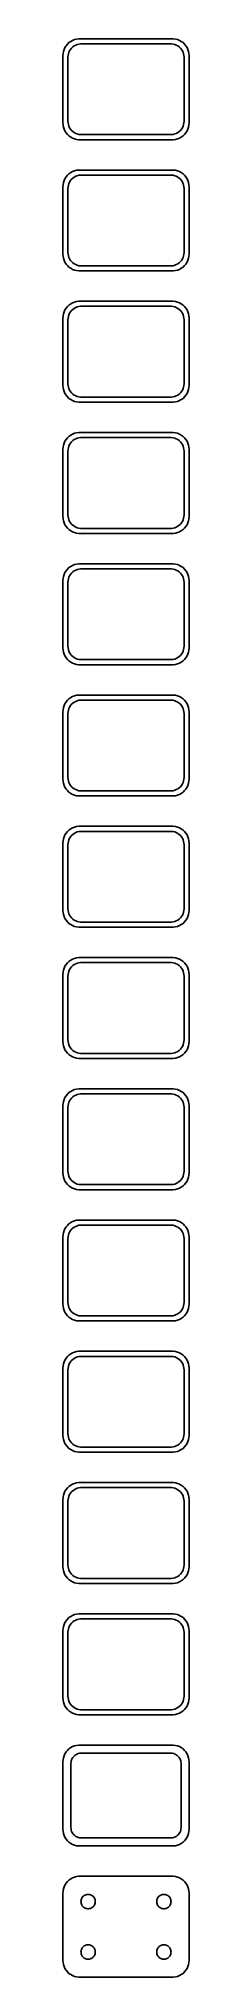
# Model space of a CAD drawing. Header units: metres. Extents: x -19 to 19, y 570 to 1146.
import ezdxf

# ---------------------------------------------------------------- set-up
doc = ezdxf.new("R2010")
doc.units = ezdxf.units.M

msp = doc.modelspace()

# ---------------------------------------------------------------- linework, layer by layer
for p, q in [((-18.7106, 1141.63), (-18.75, 1141)), ((-18.75, 1141), (-18.75, 1121)), ((-18.5929, 1142.24), (-18.7106, 1141.63)), ((-18.3989, 1142.84), (-18.5929, 1142.24)), ((-18.1315, 1143.41), (-18.3989, 1142.84)), ((-17.7951, 1143.94), (-18.1315, 1143.41)), ((-17.3948, 1144.42), (-17.7951, 1143.94)), ((-16.9371, 1144.85), (-17.3948, 1144.42)), ((-17.25, 1140.5), (-17.2184, 1141)), ((-17.25, 1121.5), (-17.25, 1140.5)), ((-17.2184, 1141), (-17.1243, 1141.49)), ((-17.1243, 1141.49), (-16.9691, 1141.97)), ((-16.9691, 1141.97), (-16.7552, 1142.43)), ((-16.4291, 1145.22), (-16.9371, 1144.85)), ((-16.7552, 1142.43), (-16.4861, 1142.85)), ((-16.4861, 1142.85), (-16.1659, 1143.24)), ((-15.8789, 1145.52), (-16.4291, 1145.22)), ((-16.1659, 1143.24), (-15.7997, 1143.58)), ((-15.2951, 1145.76), (-15.8789, 1145.52)), ((-15.7997, 1143.58), (-15.3933, 1143.88)), ((-15.3933, 1143.88), (-14.9531, 1144.12)), ((-14.6869, 1145.91), (-15.2951, 1145.76)), ((-14.9531, 1144.12), (-14.4861, 1144.3)), ((-14.0639, 1145.99), (-14.6869, 1145.91)), ((-14.4861, 1144.3), (-13.9995, 1144.43)), ((14.0639, 1145.99), (-14.0639, 1145.99)), ((-13.9995, 1144.43), (-13.5012, 1144.49)), ((-13.5012, 1144.49), (13.5012, 1144.49)), ((13.5012, 1144.49), (13.9995, 1144.43)), ((13.9995, 1144.43), (14.4861, 1144.3)), ((14.6869, 1145.91), (14.0639, 1145.99)), ((14.4861, 1144.3), (14.9531, 1144.12)), ((15.2951, 1145.76), (14.6869, 1145.91)), ((14.9531, 1144.12), (15.3933, 1143.88)), ((15.8789, 1145.52), (15.2951, 1145.76)), ((15.3933, 1143.88), (15.7997, 1143.58)), ((15.7997, 1143.58), (16.1659, 1143.24)), ((16.4291, 1145.22), (15.8789, 1145.52)), ((16.1659, 1143.24), (16.4861, 1142.85)), ((16.9371, 1144.85), (16.4291, 1145.22)), ((16.4861, 1142.85), (16.7552, 1142.43)), ((16.7552, 1142.43), (16.9691, 1141.97)), ((17.3948, 1144.42), (16.9371, 1144.85)), ((16.9691, 1141.97), (17.1243, 1141.49)), ((17.1243, 1141.49), (17.2184, 1141)), ((17.2184, 1141), (17.25, 1140.5)), ((17.25, 1140.5), (17.25, 1121.5)), ((17.7951, 1143.94), (17.3948, 1144.42)), ((18.1315, 1143.41), (17.7951, 1143.94)), ((18.3989, 1142.84), (18.1315, 1143.41)), ((18.5929, 1142.24), (18.3989, 1142.84)), ((18.7106, 1141.63), (18.5929, 1142.24)), ((18.75, 1141), (18.7106, 1141.63)), ((18.75, 1121), (18.75, 1141)), ((-18.75, 1121), (-18.7106, 1120.37)), ((-18.7106, 1120.37), (-18.5929, 1119.76)), ((-18.5929, 1119.76), (-18.3989, 1119.16)), ((-18.3989, 1119.16), (-18.1315, 1118.59)), ((-18.1315, 1118.59), (-17.7951, 1118.06)), ((-17.7951, 1118.06), (-17.3948, 1117.58)), ((-17.3948, 1117.58), (-16.9371, 1117.15)), ((-17.2184, 1121), (-17.25, 1121.5)), ((-17.1243, 1120.51), (-17.2184, 1121)), ((-16.9691, 1120.03), (-17.1243, 1120.51)), ((-16.7552, 1119.57), (-16.9691, 1120.03)), ((-16.4861, 1119.15), (-16.7552, 1119.57)), ((-16.1659, 1118.76), (-16.4861, 1119.15)), ((-15.7997, 1118.42), (-16.1659, 1118.76)), ((-15.3933, 1118.12), (-15.7997, 1118.42)), ((-14.9531, 1117.88), (-15.3933, 1118.12)), ((-14.4861, 1117.7), (-14.9531, 1117.88)), ((-13.9995, 1117.57), (-14.4861, 1117.7)), ((-13.5012, 1117.51), (-13.9995, 1117.57)), ((13.5012, 1117.51), (-13.5012, 1117.51)), ((13.9995, 1117.57), (13.5012, 1117.51)), ((14.4861, 1117.7), (13.9995, 1117.57)), ((14.9531, 1117.88), (14.4861, 1117.7)), ((15.3933, 1118.12), (14.9531, 1117.88)), ((15.7997, 1118.42), (15.3933, 1118.12)), ((16.1659, 1118.76), (15.7997, 1118.42)), ((16.4861, 1119.15), (16.1659, 1118.76)), ((16.7552, 1119.57), (16.4861, 1119.15)), ((16.9691, 1120.03), (16.7552, 1119.57)), ((16.9371, 1117.15), (17.3948, 1117.58)), ((17.1243, 1120.51), (16.9691, 1120.03)), ((17.2184, 1121), (17.1243, 1120.51)), ((17.25, 1121.5), (17.2184, 1121)), ((17.3948, 1117.58), (17.7951, 1118.06)), ((17.7951, 1118.06), (18.1315, 1118.59)), ((18.1315, 1118.59), (18.3989, 1119.16)), ((18.3989, 1119.16), (18.5929, 1119.76)), ((18.5929, 1119.76), (18.7106, 1120.37)), ((18.7106, 1120.37), (18.75, 1121)), ((-16.9371, 1117.15), (-16.4291, 1116.78)), ((-16.4291, 1116.78), (-15.8789, 1116.48)), ((-15.8789, 1116.48), (-15.2951, 1116.24)), ((-15.2951, 1116.24), (-14.6869, 1116.09)), ((-14.6869, 1116.09), (-14.0639, 1116.01)), ((-14.0639, 1116.01), (14.0639, 1116.01)), ((14.0639, 1116.01), (14.6869, 1116.09)), ((14.6869, 1116.09), (15.2951, 1116.24)), ((15.2951, 1116.24), (15.8789, 1116.48)), ((15.8789, 1116.48), (16.4291, 1116.78)), ((16.4291, 1116.78), (16.9371, 1117.15)), ((-16.4291, 1106.22), (-16.9371, 1105.85)), ((-15.8789, 1106.52), (-16.4291, 1106.22)), ((-15.2951, 1106.76), (-15.8789, 1106.52)), ((-14.6869, 1106.91), (-15.2951, 1106.76)), ((-14.0639, 1106.99), (-14.6869, 1106.91)), ((14.0639, 1106.99), (-14.0639, 1106.99)), ((14.6869, 1106.91), (14.0639, 1106.99)), ((15.2951, 1106.76), (14.6869, 1106.91)), ((15.8789, 1106.52), (15.2951, 1106.76)), ((16.4291, 1106.22), (15.8789, 1106.52)), ((16.9371, 1105.85), (16.4291, 1106.22)), ((-18.7106, 1102.63), (-18.75, 1102)), ((-18.75, 1102), (-18.75, 1082)), ((-18.5929, 1103.24), (-18.7106, 1102.63)), ((-18.3989, 1103.84), (-18.5929, 1103.24)), ((-18.1315, 1104.41), (-18.3989, 1103.84)), ((-17.7951, 1104.94), (-18.1315, 1104.41)), ((-17.3948, 1105.42), (-17.7951, 1104.94)), ((-16.9371, 1105.85), (-17.3948, 1105.42)), ((-17.25, 1101.5), (-17.2184, 1102)), ((-17.25, 1082.5), (-17.25, 1101.5)), ((-17.2184, 1102), (-17.1243, 1102.49)), ((-17.1243, 1102.49), (-16.9691, 1102.97)), ((-16.9691, 1102.97), (-16.7552, 1103.43)), ((-16.7552, 1103.43), (-16.4861, 1103.85)), ((-16.4861, 1103.85), (-16.1659, 1104.24)), ((-16.1659, 1104.24), (-15.7997, 1104.58)), ((-15.7997, 1104.58), (-15.3933, 1104.88)), ((-15.3933, 1104.88), (-14.9531, 1105.12)), ((-14.9531, 1105.12), (-14.4861, 1105.3)), ((-14.4861, 1105.3), (-13.9995, 1105.43)), ((-13.9995, 1105.43), (-13.5012, 1105.49)), ((-13.5012, 1105.49), (13.5012, 1105.49)), ((13.5012, 1105.49), (13.9995, 1105.43)), ((13.9995, 1105.43), (14.4861, 1105.3)), ((14.4861, 1105.3), (14.9531, 1105.12)), ((14.9531, 1105.12), (15.3933, 1104.88)), ((15.3933, 1104.88), (15.7997, 1104.58)), ((15.7997, 1104.58), (16.1659, 1104.24)), ((16.1659, 1104.24), (16.4861, 1103.85)), ((16.4861, 1103.85), (16.7552, 1103.43)), ((16.7552, 1103.43), (16.9691, 1102.97)), ((17.3948, 1105.42), (16.9371, 1105.85)), ((16.9691, 1102.97), (17.1243, 1102.49)), ((17.1243, 1102.49), (17.2184, 1102)), ((17.2184, 1102), (17.25, 1101.5)), ((17.25, 1101.5), (17.25, 1082.5)), ((17.7951, 1104.94), (17.3948, 1105.42)), ((18.1315, 1104.41), (17.7951, 1104.94)), ((18.3989, 1103.84), (18.1315, 1104.41)), ((18.5929, 1103.24), (18.3989, 1103.84)), ((18.7106, 1102.63), (18.5929, 1103.24)), ((18.75, 1102), (18.7106, 1102.63)), ((18.75, 1082), (18.75, 1102)), ((-18.75, 1082), (-18.7106, 1081.37)), ((-18.7106, 1081.37), (-18.5929, 1080.76)), ((-18.5929, 1080.76), (-18.3989, 1080.16)), ((-18.3989, 1080.16), (-18.1315, 1079.59)), ((-18.1315, 1079.59), (-17.7951, 1079.06)), ((-17.7951, 1079.06), (-17.3948, 1078.58)), ((-17.3948, 1078.58), (-16.9371, 1078.15)), ((-17.2184, 1082), (-17.25, 1082.5)), ((-17.1243, 1081.51), (-17.2184, 1082)), ((-16.9691, 1081.03), (-17.1243, 1081.51)), ((-16.7552, 1080.57), (-16.9691, 1081.03)), ((-16.9371, 1078.15), (-16.4291, 1077.78)), ((-16.4861, 1080.15), (-16.7552, 1080.57)), ((-16.1659, 1079.76), (-16.4861, 1080.15)), ((-16.4291, 1077.78), (-15.8789, 1077.48)), ((-15.7997, 1079.42), (-16.1659, 1079.76)), ((-15.8789, 1077.48), (-15.2951, 1077.24)), ((-15.3933, 1079.12), (-15.7997, 1079.42)), ((-14.9531, 1078.88), (-15.3933, 1079.12)), ((-15.2951, 1077.24), (-14.6869, 1077.09)), ((-14.4861, 1078.7), (-14.9531, 1078.88)), ((-14.6869, 1077.09), (-14.0639, 1077.01)), ((-13.9995, 1078.57), (-14.4861, 1078.7)), ((-13.5012, 1078.51), (-13.9995, 1078.57)), ((13.5012, 1078.51), (-13.5012, 1078.51)), ((13.9995, 1078.57), (13.5012, 1078.51)), ((14.4861, 1078.7), (13.9995, 1078.57)), ((14.0639, 1077.01), (14.6869, 1077.09)), ((14.9531, 1078.88), (14.4861, 1078.7)), ((14.6869, 1077.09), (15.2951, 1077.24)), ((15.3933, 1079.12), (14.9531, 1078.88)), ((15.2951, 1077.24), (15.8789, 1077.48)), ((15.7997, 1079.42), (15.3933, 1079.12)), ((16.1659, 1079.76), (15.7997, 1079.42)), ((15.8789, 1077.48), (16.4291, 1077.78)), ((16.4861, 1080.15), (16.1659, 1079.76)), ((16.4291, 1077.78), (16.9371, 1078.15)), ((16.7552, 1080.57), (16.4861, 1080.15)), ((16.9691, 1081.03), (16.7552, 1080.57)), ((16.9371, 1078.15), (17.3948, 1078.58)), ((17.1243, 1081.51), (16.9691, 1081.03)), ((17.2184, 1082), (17.1243, 1081.51)), ((17.25, 1082.5), (17.2184, 1082)), ((17.3948, 1078.58), (17.7951, 1079.06)), ((17.7951, 1079.06), (18.1315, 1079.59)), ((18.1315, 1079.59), (18.3989, 1080.16)), ((18.3989, 1080.16), (18.5929, 1080.76)), ((18.5929, 1080.76), (18.7106, 1081.37)), ((18.7106, 1081.37), (18.75, 1082)), ((-14.0639, 1077.01), (14.0639, 1077.01)), ((-17.7951, 1065.94), (-18.1315, 1065.41)), ((-17.3948, 1066.42), (-17.7951, 1065.94)), ((-16.9371, 1066.85), (-17.3948, 1066.42)), ((-16.4291, 1067.22), (-16.9371, 1066.85)), ((-15.8789, 1067.52), (-16.4291, 1067.22)), ((-16.1659, 1065.24), (-15.7997, 1065.58)), ((-15.2951, 1067.76), (-15.8789, 1067.52)), ((-15.7997, 1065.58), (-15.3933, 1065.88)), ((-15.3933, 1065.88), (-14.9531, 1066.12)), ((-14.6869, 1067.91), (-15.2951, 1067.76)), ((-14.9531, 1066.12), (-14.4861, 1066.3)), ((-14.0639, 1067.99), (-14.6869, 1067.91)), ((-14.4861, 1066.3), (-13.9995, 1066.43)), ((14.0639, 1067.99), (-14.0639, 1067.99)), ((-13.9995, 1066.43), (-13.5012, 1066.49)), ((-13.5012, 1066.49), (13.5012, 1066.49)), ((13.5012, 1066.49), (13.9995, 1066.43)), ((13.9995, 1066.43), (14.4861, 1066.3)), ((14.6869, 1067.91), (14.0639, 1067.99)), ((14.4861, 1066.3), (14.9531, 1066.12)), ((15.2951, 1067.76), (14.6869, 1067.91)), ((14.9531, 1066.12), (15.3933, 1065.88)), ((15.8789, 1067.52), (15.2951, 1067.76)), ((15.3933, 1065.88), (15.7997, 1065.58)), ((15.7997, 1065.58), (16.1659, 1065.24)), ((16.4291, 1067.22), (15.8789, 1067.52)), ((16.9371, 1066.85), (16.4291, 1067.22)), ((17.3948, 1066.42), (16.9371, 1066.85)), ((17.7951, 1065.94), (17.3948, 1066.42)), ((18.1315, 1065.41), (17.7951, 1065.94)), ((-18.7106, 1063.63), (-18.75, 1063)), ((-18.75, 1063), (-18.75, 1043)), ((-18.5929, 1064.24), (-18.7106, 1063.63)), ((-18.3989, 1064.84), (-18.5929, 1064.24)), ((-18.1315, 1065.41), (-18.3989, 1064.84)), ((-17.25, 1062.5), (-17.2184, 1063)), ((-17.25, 1043.5), (-17.25, 1062.5)), ((-17.2184, 1063), (-17.1243, 1063.49)), ((-17.1243, 1063.49), (-16.9691, 1063.97)), ((-16.9691, 1063.97), (-16.7552, 1064.43)), ((-16.7552, 1064.43), (-16.4861, 1064.85)), ((-16.4861, 1064.85), (-16.1659, 1065.24)), ((16.1659, 1065.24), (16.4861, 1064.85)), ((16.4861, 1064.85), (16.7552, 1064.43)), ((16.7552, 1064.43), (16.9691, 1063.97)), ((16.9691, 1063.97), (17.1243, 1063.49)), ((17.1243, 1063.49), (17.2184, 1063)), ((17.2184, 1063), (17.25, 1062.5)), ((17.25, 1062.5), (17.25, 1043.5)), ((18.3989, 1064.84), (18.1315, 1065.41)), ((18.5929, 1064.24), (18.3989, 1064.84)), ((18.7106, 1063.63), (18.5929, 1064.24)), ((18.75, 1063), (18.7106, 1063.63)), ((18.75, 1043), (18.75, 1063)), ((-18.75, 1043), (-18.7106, 1042.37)), ((-17.2184, 1043), (-17.25, 1043.5)), ((-17.1243, 1042.51), (-17.2184, 1043)), ((17.2184, 1043), (17.1243, 1042.51)), ((17.25, 1043.5), (17.2184, 1043)), ((18.7106, 1042.37), (18.75, 1043)), ((-18.7106, 1042.37), (-18.5929, 1041.76)), ((-18.5929, 1041.76), (-18.3989, 1041.16)), ((-18.3989, 1041.16), (-18.1315, 1040.59)), ((-18.1315, 1040.59), (-17.7951, 1040.06)), ((-17.7951, 1040.06), (-17.3948, 1039.58)), ((-17.3948, 1039.58), (-16.9371, 1039.15)), ((-16.9691, 1042.03), (-17.1243, 1042.51)), ((-16.7552, 1041.57), (-16.9691, 1042.03)), ((-16.9371, 1039.15), (-16.4291, 1038.78)), ((-16.4861, 1041.15), (-16.7552, 1041.57)), ((-16.1659, 1040.76), (-16.4861, 1041.15)), ((-16.4291, 1038.78), (-15.8789, 1038.48)), ((-15.7997, 1040.42), (-16.1659, 1040.76)), ((-15.8789, 1038.48), (-15.2951, 1038.24)), ((-15.3933, 1040.12), (-15.7997, 1040.42)), ((-14.9531, 1039.88), (-15.3933, 1040.12)), ((-15.2951, 1038.24), (-14.6869, 1038.09)), ((-14.4861, 1039.7), (-14.9531, 1039.88)), ((-14.6869, 1038.09), (-14.0639, 1038.01)), ((-13.9995, 1039.57), (-14.4861, 1039.7)), ((-14.0639, 1038.01), (14.0639, 1038.01)), ((-13.5012, 1039.51), (-13.9995, 1039.57)), ((13.5012, 1039.51), (-13.5012, 1039.51)), ((13.9995, 1039.57), (13.5012, 1039.51)), ((14.4861, 1039.7), (13.9995, 1039.57)), ((14.0639, 1038.01), (14.6869, 1038.09)), ((14.9531, 1039.88), (14.4861, 1039.7)), ((14.6869, 1038.09), (15.2951, 1038.24)), ((15.3933, 1040.12), (14.9531, 1039.88)), ((15.2951, 1038.24), (15.8789, 1038.48)), ((15.7997, 1040.42), (15.3933, 1040.12)), ((16.1659, 1040.76), (15.7997, 1040.42)), ((15.8789, 1038.48), (16.4291, 1038.78)), ((16.4861, 1041.15), (16.1659, 1040.76)), ((16.4291, 1038.78), (16.9371, 1039.15)), ((16.7552, 1041.57), (16.4861, 1041.15)), ((16.9691, 1042.03), (16.7552, 1041.57)), ((16.9371, 1039.15), (17.3948, 1039.58)), ((17.1243, 1042.51), (16.9691, 1042.03)), ((17.3948, 1039.58), (17.7951, 1040.06)), ((17.7951, 1040.06), (18.1315, 1040.59)), ((18.1315, 1040.59), (18.3989, 1041.16)), ((18.3989, 1041.16), (18.5929, 1041.76)), ((18.5929, 1041.76), (18.7106, 1042.37)), ((-18.3989, 1025.84), (-18.5929, 1025.24)), ((-18.1315, 1026.41), (-18.3989, 1025.84)), ((-17.7951, 1026.94), (-18.1315, 1026.41)), ((-17.3948, 1027.42), (-17.7951, 1026.94)), ((-16.9371, 1027.85), (-17.3948, 1027.42)), ((-16.9691, 1024.97), (-16.7552, 1025.43)), ((-16.4291, 1028.22), (-16.9371, 1027.85)), ((-16.7552, 1025.43), (-16.4861, 1025.85)), ((-16.4861, 1025.85), (-16.1659, 1026.24)), ((-15.8789, 1028.52), (-16.4291, 1028.22)), ((-16.1659, 1026.24), (-15.7997, 1026.58)), ((-15.2951, 1028.76), (-15.8789, 1028.52)), ((-15.7997, 1026.58), (-15.3933, 1026.88)), ((-15.3933, 1026.88), (-14.9531, 1027.12)), ((-14.6869, 1028.91), (-15.2951, 1028.76)), ((-14.9531, 1027.12), (-14.4861, 1027.3)), ((-14.0639, 1028.99), (-14.6869, 1028.91)), ((-14.4861, 1027.3), (-13.9995, 1027.43)), ((14.0639, 1028.99), (-14.0639, 1028.99)), ((-13.9995, 1027.43), (-13.5012, 1027.49)), ((-13.5012, 1027.49), (13.5012, 1027.49)), ((13.5012, 1027.49), (13.9995, 1027.43)), ((13.9995, 1027.43), (14.4861, 1027.3)), ((14.6869, 1028.91), (14.0639, 1028.99)), ((14.4861, 1027.3), (14.9531, 1027.12)), ((15.2951, 1028.76), (14.6869, 1028.91)), ((14.9531, 1027.12), (15.3933, 1026.88)), ((15.8789, 1028.52), (15.2951, 1028.76)), ((15.3933, 1026.88), (15.7997, 1026.58)), ((15.7997, 1026.58), (16.1659, 1026.24)), ((16.4291, 1028.22), (15.8789, 1028.52)), ((16.1659, 1026.24), (16.4861, 1025.85)), ((16.9371, 1027.85), (16.4291, 1028.22)), ((16.4861, 1025.85), (16.7552, 1025.43)), ((16.7552, 1025.43), (16.9691, 1024.97)), ((17.3948, 1027.42), (16.9371, 1027.85)), ((17.7951, 1026.94), (17.3948, 1027.42)), ((18.1315, 1026.41), (17.7951, 1026.94)), ((18.3989, 1025.84), (18.1315, 1026.41)), ((18.5929, 1025.24), (18.3989, 1025.84)), ((-18.7106, 1024.63), (-18.75, 1024)), ((-18.75, 1024), (-18.75, 1004)), ((-18.5929, 1025.24), (-18.7106, 1024.63)), ((-17.25, 1023.5), (-17.2184, 1024)), ((-17.25, 1004.5), (-17.25, 1023.5)), ((-17.2184, 1024), (-17.1243, 1024.49)), ((-17.1243, 1024.49), (-16.9691, 1024.97)), ((16.9691, 1024.97), (17.1243, 1024.49)), ((17.1243, 1024.49), (17.2184, 1024)), ((17.2184, 1024), (17.25, 1023.5)), ((17.25, 1023.5), (17.25, 1004.5)), ((18.7106, 1024.63), (18.5929, 1025.24)), ((18.75, 1024), (18.7106, 1024.63)), ((18.75, 1004), (18.75, 1024)), ((-18.75, 1004), (-18.7106, 1003.37)), ((-18.7106, 1003.37), (-18.5929, 1002.76)), ((-18.5929, 1002.76), (-18.3989, 1002.16)), ((-17.2184, 1004), (-17.25, 1004.5)), ((-17.1243, 1003.51), (-17.2184, 1004)), ((-16.9691, 1003.03), (-17.1243, 1003.51)), ((-16.7552, 1002.57), (-16.9691, 1003.03)), ((-16.4861, 1002.15), (-16.7552, 1002.57)), ((16.7552, 1002.57), (16.4861, 1002.15)), ((16.9691, 1003.03), (16.7552, 1002.57)), ((17.1243, 1003.51), (16.9691, 1003.03)), ((17.2184, 1004), (17.1243, 1003.51)), ((17.25, 1004.5), (17.2184, 1004)), ((18.3989, 1002.16), (18.5929, 1002.76)), ((18.5929, 1002.76), (18.7106, 1003.37)), ((18.7106, 1003.37), (18.75, 1004)), ((-18.3989, 1002.16), (-18.1315, 1001.59)), ((-18.1315, 1001.59), (-17.7951, 1001.06)), ((-17.7951, 1001.06), (-17.3948, 1000.58)), ((-17.3948, 1000.58), (-16.9371, 1000.15)), ((-16.9371, 1000.15), (-16.4291, 999.778)), ((-16.1659, 1001.76), (-16.4861, 1002.15)), ((-16.4291, 999.778), (-15.8789, 999.476)), ((-15.7997, 1001.42), (-16.1659, 1001.76)), ((-15.8789, 999.476), (-15.2951, 999.245)), ((-15.3933, 1001.12), (-15.7997, 1001.42)), ((-14.9531, 1000.88), (-15.3933, 1001.12)), ((-15.2951, 999.245), (-14.6869, 999.089)), ((-14.4861, 1000.7), (-14.9531, 1000.88)), ((-14.6869, 999.089), (-14.0639, 999.01)), ((-13.9995, 1000.57), (-14.4861, 1000.7)), ((-14.0639, 999.01), (14.0639, 999.01)), ((-13.5012, 1000.51), (-13.9995, 1000.57)), ((13.5012, 1000.51), (-13.5012, 1000.51)), ((13.9995, 1000.57), (13.5012, 1000.51)), ((14.4861, 1000.7), (13.9995, 1000.57)), ((14.0639, 999.01), (14.6869, 999.089)), ((14.9531, 1000.88), (14.4861, 1000.7)), ((14.6869, 999.089), (15.2951, 999.245)), ((15.3933, 1001.12), (14.9531, 1000.88)), ((15.2951, 999.245), (15.8789, 999.476)), ((15.7997, 1001.42), (15.3933, 1001.12)), ((16.1659, 1001.76), (15.7997, 1001.42)), ((15.8789, 999.476), (16.4291, 999.778)), ((16.4861, 1002.15), (16.1659, 1001.76)), ((16.4291, 999.778), (16.9371, 1000.15)), ((16.9371, 1000.15), (17.3948, 1000.58)), ((17.3948, 1000.58), (17.7951, 1001.06)), ((17.7951, 1001.06), (18.1315, 1001.59)), ((18.1315, 1001.59), (18.3989, 1002.16)), ((-18.7106, 985.627), (-18.75, 985)), ((-18.75, 985), (-18.75, 965)), ((-18.5929, 986.243), (-18.7106, 985.627)), ((-18.3989, 986.841), (-18.5929, 986.243)), ((-18.1315, 987.409), (-18.3989, 986.841)), ((-17.7951, 987.939), (-18.1315, 987.409)), ((-17.3948, 988.423), (-17.7951, 987.939)), ((-16.9371, 988.853), (-17.3948, 988.423)), ((-17.25, 984.5), (-17.2184, 985.001)), ((-17.2184, 985.001), (-17.1243, 985.495)), ((-17.1243, 985.495), (-16.9691, 985.972)), ((-16.9691, 985.972), (-16.7552, 986.427)), ((-16.4291, 989.222), (-16.9371, 988.853)), ((-16.7552, 986.427), (-16.4861, 986.851)), ((-16.4861, 986.851), (-16.1659, 987.238)), ((-15.8789, 989.524), (-16.4291, 989.222)), ((-16.1659, 987.238), (-15.7997, 987.582)), ((-15.2951, 989.755), (-15.8789, 989.524)), ((-15.7997, 987.582), (-15.3933, 987.877)), ((-15.3933, 987.877), (-14.9531, 988.119)), ((-14.6869, 989.911), (-15.2951, 989.755)), ((-14.9531, 988.119), (-14.4861, 988.304)), ((-14.0639, 989.99), (-14.6869, 989.911)), ((-14.4861, 988.304), (-13.9995, 988.429)), ((14.0639, 989.99), (-14.0639, 989.99)), ((-13.9995, 988.429), (-13.5012, 988.492)), ((-13.5012, 988.492), (13.5012, 988.492)), ((13.5012, 988.492), (13.9995, 988.429)), ((13.9995, 988.429), (14.4861, 988.304)), ((14.6869, 989.911), (14.0639, 989.99)), ((14.4861, 988.304), (14.9531, 988.119)), ((15.2951, 989.755), (14.6869, 989.911)), ((14.9531, 988.119), (15.3933, 987.877)), ((15.8789, 989.524), (15.2951, 989.755)), ((15.3933, 987.877), (15.7997, 987.582)), ((15.7997, 987.582), (16.1659, 987.238)), ((16.4291, 989.222), (15.8789, 989.524)), ((16.1659, 987.238), (16.4861, 986.851)), ((16.9371, 988.853), (16.4291, 989.222)), ((16.4861, 986.851), (16.7552, 986.427)), ((16.7552, 986.427), (16.9691, 985.972)), ((17.3948, 988.423), (16.9371, 988.853)), ((16.9691, 985.972), (17.1243, 985.495)), ((17.1243, 985.495), (17.2184, 985.001)), ((17.2184, 985.001), (17.25, 984.5)), ((17.7951, 987.939), (17.3948, 988.423)), ((18.1315, 987.409), (17.7951, 987.939)), ((18.3989, 986.841), (18.1315, 987.409)), ((18.5929, 986.243), (18.3989, 986.841)), ((18.7106, 985.627), (18.5929, 986.243)), ((18.75, 985), (18.7106, 985.627)), ((18.75, 965), (18.75, 985)), ((-17.25, 965.5), (-17.25, 984.5)), ((17.25, 984.5), (17.25, 965.5)), ((-18.75, 965), (-18.7106, 964.373)), ((-18.7106, 964.373), (-18.5929, 963.757)), ((-18.5929, 963.757), (-18.3989, 963.159)), ((-18.3989, 963.159), (-18.1315, 962.591)), ((-18.1315, 962.591), (-17.7951, 962.061)), ((-17.7951, 962.061), (-17.3948, 961.577)), ((-17.2184, 964.999), (-17.25, 965.5)), ((-17.1243, 964.505), (-17.2184, 964.999)), ((-16.9691, 964.028), (-17.1243, 964.505)), ((-16.7552, 963.573), (-16.9691, 964.028)), ((-16.4861, 963.149), (-16.7552, 963.573)), ((-16.1659, 962.762), (-16.4861, 963.149)), ((-15.7997, 962.418), (-16.1659, 962.762)), ((-15.3933, 962.123), (-15.7997, 962.418)), ((-14.9531, 961.881), (-15.3933, 962.123)), ((15.3933, 962.123), (14.9531, 961.881)), ((15.7997, 962.418), (15.3933, 962.123)), ((16.1659, 962.762), (15.7997, 962.418)), ((16.4861, 963.149), (16.1659, 962.762)), ((16.7552, 963.573), (16.4861, 963.149)), ((16.9691, 964.028), (16.7552, 963.573)), ((17.1243, 964.505), (16.9691, 964.028)), ((17.2184, 964.999), (17.1243, 964.505)), ((17.25, 965.5), (17.2184, 964.999)), ((17.3948, 961.577), (17.7951, 962.061)), ((17.7951, 962.061), (18.1315, 962.591)), ((18.1315, 962.591), (18.3989, 963.159)), ((18.3989, 963.159), (18.5929, 963.757)), ((18.5929, 963.757), (18.7106, 964.373)), ((18.7106, 964.373), (18.75, 965)), ((-17.3948, 961.577), (-16.9371, 961.147)), ((-16.9371, 961.147), (-16.4291, 960.778)), ((-16.4291, 960.778), (-15.8789, 960.476)), ((-15.8789, 960.476), (-15.2951, 960.245)), ((-15.2951, 960.245), (-14.6869, 960.089)), ((-14.4861, 961.696), (-14.9531, 961.881)), ((-14.6869, 960.089), (-14.0639, 960.01)), ((-13.9995, 961.571), (-14.4861, 961.696)), ((-14.0639, 960.01), (14.0639, 960.01)), ((-13.5012, 961.508), (-13.9995, 961.571)), ((13.5012, 961.508), (-13.5012, 961.508)), ((13.9995, 961.571), (13.5012, 961.508)), ((14.4861, 961.696), (13.9995, 961.571)), ((14.0639, 960.01), (14.6869, 960.089)), ((14.9531, 961.881), (14.4861, 961.696)), ((14.6869, 960.089), (15.2951, 960.245)), ((15.2951, 960.245), (15.8789, 960.476)), ((15.8789, 960.476), (16.4291, 960.778)), ((16.4291, 960.778), (16.9371, 961.147)), ((16.9371, 961.147), (17.3948, 961.577)), ((-15.8789, 950.524), (-16.4291, 950.222)), ((-15.2951, 950.755), (-15.8789, 950.524)), ((-14.6869, 950.911), (-15.2951, 950.755)), ((-14.0639, 950.99), (-14.6869, 950.911)), ((14.0639, 950.99), (-14.0639, 950.99)), ((14.6869, 950.911), (14.0639, 950.99)), ((15.2951, 950.755), (14.6869, 950.911)), ((15.8789, 950.524), (15.2951, 950.755)), ((16.4291, 950.222), (15.8789, 950.524)), ((-18.7106, 946.627), (-18.75, 946)), ((-18.75, 946), (-18.75, 926)), ((-18.5929, 947.243), (-18.7106, 946.627)), ((-18.3989, 947.841), (-18.5929, 947.243)), ((-18.1315, 948.409), (-18.3989, 947.841)), ((-17.7951, 948.939), (-18.1315, 948.409)), ((-17.3948, 949.423), (-17.7951, 948.939)), ((-16.9371, 949.853), (-17.3948, 949.423)), ((-17.25, 945.5), (-17.2184, 946.001)), ((-17.25, 926.5), (-17.25, 945.5)), ((-17.2184, 946.001), (-17.1243, 946.495)), ((-17.1243, 946.495), (-16.9691, 946.972)), ((-16.9691, 946.972), (-16.7552, 947.427)), ((-16.4291, 950.222), (-16.9371, 949.853)), ((-16.7552, 947.427), (-16.4861, 947.851)), ((-16.4861, 947.851), (-16.1659, 948.238)), ((-16.1659, 948.238), (-15.7997, 948.582)), ((-15.7997, 948.582), (-15.3933, 948.877)), ((-15.3933, 948.877), (-14.9531, 949.119)), ((-14.9531, 949.119), (-14.4861, 949.304)), ((-14.4861, 949.304), (-13.9995, 949.429)), ((-13.9995, 949.429), (-13.5012, 949.492)), ((-13.5012, 949.492), (13.5012, 949.492)), ((13.5012, 949.492), (13.9995, 949.429)), ((13.9995, 949.429), (14.4861, 949.304)), ((14.4861, 949.304), (14.9531, 949.119)), ((14.9531, 949.119), (15.3933, 948.877)), ((15.3933, 948.877), (15.7997, 948.582)), ((15.7997, 948.582), (16.1659, 948.238)), ((16.1659, 948.238), (16.4861, 947.851)), ((16.9371, 949.853), (16.4291, 950.222)), ((16.4861, 947.851), (16.7552, 947.427)), ((16.7552, 947.427), (16.9691, 946.972)), ((17.3948, 949.423), (16.9371, 949.853)), ((16.9691, 946.972), (17.1243, 946.495)), ((17.1243, 946.495), (17.2184, 946.001)), ((17.2184, 946.001), (17.25, 945.5)), ((17.25, 945.5), (17.25, 926.5)), ((17.7951, 948.939), (17.3948, 949.423)), ((18.1315, 948.409), (17.7951, 948.939)), ((18.3989, 947.841), (18.1315, 948.409)), ((18.5929, 947.243), (18.3989, 947.841)), ((18.7106, 946.627), (18.5929, 947.243)), ((18.75, 946), (18.7106, 946.627)), ((18.75, 926), (18.75, 946)), ((-18.75, 926), (-18.7106, 925.373)), ((-18.7106, 925.373), (-18.5929, 924.757)), ((-18.5929, 924.757), (-18.3989, 924.159)), ((-18.3989, 924.159), (-18.1315, 923.591)), ((-18.1315, 923.591), (-17.7951, 923.061)), ((-17.7951, 923.061), (-17.3948, 922.577)), ((-17.3948, 922.577), (-16.9371, 922.147)), ((-17.2184, 925.999), (-17.25, 926.5)), ((-17.1243, 925.505), (-17.2184, 925.999)), ((-16.9691, 925.028), (-17.1243, 925.505)), ((-16.7552, 924.573), (-16.9691, 925.028)), ((-16.9371, 922.147), (-16.4291, 921.778)), ((-16.4861, 924.149), (-16.7552, 924.573)), ((-16.1659, 923.762), (-16.4861, 924.149)), ((-16.4291, 921.778), (-15.8789, 921.476)), ((-15.7997, 923.418), (-16.1659, 923.762)), ((-15.3933, 923.123), (-15.7997, 923.418)), ((-14.9531, 922.881), (-15.3933, 923.123)), ((-14.4861, 922.696), (-14.9531, 922.881)), ((-13.9995, 922.571), (-14.4861, 922.696)), ((-13.5012, 922.508), (-13.9995, 922.571)), ((13.5012, 922.508), (-13.5012, 922.508)), ((13.9995, 922.571), (13.5012, 922.508)), ((14.4861, 922.696), (13.9995, 922.571)), ((14.9531, 922.881), (14.4861, 922.696)), ((15.3933, 923.123), (14.9531, 922.881)), ((15.7997, 923.418), (15.3933, 923.123)), ((16.1659, 923.762), (15.7997, 923.418)), ((15.8789, 921.476), (16.4291, 921.778)), ((16.4861, 924.149), (16.1659, 923.762)), ((16.4291, 921.778), (16.9371, 922.147)), ((16.7552, 924.573), (16.4861, 924.149)), ((16.9691, 925.028), (16.7552, 924.573)), ((16.9371, 922.147), (17.3948, 922.577)), ((17.1243, 925.505), (16.9691, 925.028)), ((17.2184, 925.999), (17.1243, 925.505)), ((17.25, 926.5), (17.2184, 925.999)), ((17.3948, 922.577), (17.7951, 923.061)), ((17.7951, 923.061), (18.1315, 923.591)), ((18.1315, 923.591), (18.3989, 924.159)), ((18.3989, 924.159), (18.5929, 924.757)), ((18.5929, 924.757), (18.7106, 925.373)), ((18.7106, 925.373), (18.75, 926)), ((-15.8789, 921.476), (-15.2951, 921.245)), ((-15.2951, 921.245), (-14.6869, 921.089)), ((-14.6869, 921.089), (-14.0639, 921.01)), ((-14.0639, 921.01), (14.0639, 921.01)), ((14.0639, 921.01), (14.6869, 921.089)), ((14.6869, 921.089), (15.2951, 921.245)), ((15.2951, 921.245), (15.8789, 921.476)), ((-17.3948, 910.423), (-17.7951, 909.939)), ((-16.9371, 910.853), (-17.3948, 910.423)), ((-16.4291, 911.222), (-16.9371, 910.853)), ((-15.8789, 911.524), (-16.4291, 911.222)), ((-15.2951, 911.755), (-15.8789, 911.524)), ((-15.3933, 909.877), (-14.9531, 910.119)), ((-14.6869, 911.911), (-15.2951, 911.755)), ((-14.9531, 910.119), (-14.4861, 910.304)), ((-14.0639, 911.99), (-14.6869, 911.911)), ((-14.4861, 910.304), (-13.9995, 910.429)), ((14.0639, 911.99), (-14.0639, 911.99)), ((-13.9995, 910.429), (-13.5012, 910.492)), ((-13.5012, 910.492), (13.5012, 910.492)), ((13.5012, 910.492), (13.9995, 910.429)), ((13.9995, 910.429), (14.4861, 910.304)), ((14.6869, 911.911), (14.0639, 911.99)), ((14.4861, 910.304), (14.9531, 910.119)), ((15.2951, 911.755), (14.6869, 911.911)), ((14.9531, 910.119), (15.3933, 909.877)), ((15.8789, 911.524), (15.2951, 911.755)), ((16.4291, 911.222), (15.8789, 911.524)), ((16.9371, 910.853), (16.4291, 911.222)), ((17.3948, 910.423), (16.9371, 910.853)), ((17.7951, 909.939), (17.3948, 910.423)), ((-18.7106, 907.627), (-18.75, 907)), ((-18.75, 907), (-18.75, 887)), ((-18.5929, 908.243), (-18.7106, 907.627)), ((-18.3989, 908.841), (-18.5929, 908.243)), ((-18.1315, 909.409), (-18.3989, 908.841)), ((-17.7951, 909.939), (-18.1315, 909.409)), ((-17.25, 906.5), (-17.2184, 907.001)), ((-17.25, 887.5), (-17.25, 906.5)), ((-17.2184, 907.001), (-17.1243, 907.495)), ((-17.1243, 907.495), (-16.9691, 907.972)), ((-16.9691, 907.972), (-16.7552, 908.427)), ((-16.7552, 908.427), (-16.4861, 908.851)), ((-16.4861, 908.851), (-16.1659, 909.238)), ((-16.1659, 909.238), (-15.7997, 909.582)), ((-15.7997, 909.582), (-15.3933, 909.877)), ((15.3933, 909.877), (15.7997, 909.582)), ((15.7997, 909.582), (16.1659, 909.238)), ((16.1659, 909.238), (16.4861, 908.851)), ((16.4861, 908.851), (16.7552, 908.427)), ((16.7552, 908.427), (16.9691, 907.972)), ((16.9691, 907.972), (17.1243, 907.495)), ((17.1243, 907.495), (17.2184, 907.001)), ((17.2184, 907.001), (17.25, 906.5)), ((17.25, 906.5), (17.25, 887.5)), ((18.1315, 909.409), (17.7951, 909.939)), ((18.3989, 908.841), (18.1315, 909.409)), ((18.5929, 908.243), (18.3989, 908.841)), ((18.7106, 907.627), (18.5929, 908.243)), ((18.75, 907), (18.7106, 907.627)), ((18.75, 887), (18.75, 907)), ((-17.2184, 886.999), (-17.25, 887.5)), ((17.25, 887.5), (17.2184, 886.999)), ((-18.75, 887), (-18.7106, 886.373)), ((-18.7106, 886.373), (-18.5929, 885.757)), ((-18.5929, 885.757), (-18.3989, 885.159)), ((-18.3989, 885.159), (-18.1315, 884.591)), ((-18.1315, 884.591), (-17.7951, 884.061)), ((-17.7951, 884.061), (-17.3948, 883.577)), ((-17.3948, 883.577), (-16.9371, 883.147)), ((-17.1243, 886.505), (-17.2184, 886.999)), ((-16.9691, 886.028), (-17.1243, 886.505)), ((-16.7552, 885.573), (-16.9691, 886.028)), ((-16.9371, 883.147), (-16.4291, 882.778)), ((-16.4861, 885.149), (-16.7552, 885.573)), ((-16.1659, 884.762), (-16.4861, 885.149)), ((-16.4291, 882.778), (-15.8789, 882.476)), ((-15.7997, 884.418), (-16.1659, 884.762)), ((-15.8789, 882.476), (-15.2951, 882.245)), ((-15.3933, 884.123), (-15.7997, 884.418)), ((-14.9531, 883.881), (-15.3933, 884.123)), ((-15.2951, 882.245), (-14.6869, 882.089)), ((-14.4861, 883.696), (-14.9531, 883.881)), ((-14.6869, 882.089), (-14.0639, 882.01)), ((-13.9995, 883.571), (-14.4861, 883.696)), ((-14.0639, 882.01), (14.0639, 882.01)), ((-13.5012, 883.508), (-13.9995, 883.571)), ((13.5012, 883.508), (-13.5012, 883.508)), ((13.9995, 883.571), (13.5012, 883.508)), ((14.4861, 883.696), (13.9995, 883.571)), ((14.0639, 882.01), (14.6869, 882.089)), ((14.9531, 883.881), (14.4861, 883.696)), ((14.6869, 882.089), (15.2951, 882.245)), ((15.3933, 884.123), (14.9531, 883.881)), ((15.2951, 882.245), (15.8789, 882.476)), ((15.7997, 884.418), (15.3933, 884.123)), ((16.1659, 884.762), (15.7997, 884.418)), ((15.8789, 882.476), (16.4291, 882.778)), ((16.4861, 885.149), (16.1659, 884.762)), ((16.4291, 882.778), (16.9371, 883.147)), ((16.7552, 885.573), (16.4861, 885.149)), ((16.9691, 886.028), (16.7552, 885.573)), ((16.9371, 883.147), (17.3948, 883.577)), ((17.1243, 886.505), (16.9691, 886.028)), ((17.2184, 886.999), (17.1243, 886.505)), ((17.3948, 883.577), (17.7951, 884.061)), ((17.7951, 884.061), (18.1315, 884.591)), ((18.1315, 884.591), (18.3989, 885.159)), ((18.3989, 885.159), (18.5929, 885.757)), ((18.5929, 885.757), (18.7106, 886.373)), ((18.7106, 886.373), (18.75, 887)), ((-18.3989, 869.841), (-18.5929, 869.243)), ((-18.1315, 870.409), (-18.3989, 869.841)), ((-17.7951, 870.939), (-18.1315, 870.409)), ((-17.3948, 871.423), (-17.7951, 870.939)), ((-16.9371, 871.853), (-17.3948, 871.423)), ((-16.4291, 872.222), (-16.9371, 871.853)), ((-16.7552, 869.427), (-16.4861, 869.851)), ((-16.4861, 869.851), (-16.1659, 870.238)), ((-15.8789, 872.524), (-16.4291, 872.222)), ((-16.1659, 870.238), (-15.7997, 870.582)), ((-15.2951, 872.755), (-15.8789, 872.524)), ((-15.7997, 870.582), (-15.3933, 870.877)), ((-15.3933, 870.877), (-14.9531, 871.119)), ((-14.6869, 872.911), (-15.2951, 872.755)), ((-14.9531, 871.119), (-14.4861, 871.304)), ((-14.0639, 872.99), (-14.6869, 872.911)), ((-14.4861, 871.304), (-13.9995, 871.429)), ((14.0639, 872.99), (-14.0639, 872.99)), ((-13.9995, 871.429), (-13.5012, 871.492)), ((-13.5012, 871.492), (13.5012, 871.492)), ((13.5012, 871.492), (13.9995, 871.429)), ((13.9995, 871.429), (14.4861, 871.304)), ((14.6869, 872.911), (14.0639, 872.99)), ((14.4861, 871.304), (14.9531, 871.119)), ((15.2951, 872.755), (14.6869, 872.911)), ((14.9531, 871.119), (15.3933, 870.877)), ((15.8789, 872.524), (15.2951, 872.755)), ((15.3933, 870.877), (15.7997, 870.582)), ((15.7997, 870.582), (16.1659, 870.238)), ((16.4291, 872.222), (15.8789, 872.524)), ((16.1659, 870.238), (16.4861, 869.851)), ((16.9371, 871.853), (16.4291, 872.222)), ((16.4861, 869.851), (16.7552, 869.427)), ((17.3948, 871.423), (16.9371, 871.853)), ((17.7951, 870.939), (17.3948, 871.423)), ((18.1315, 870.409), (17.7951, 870.939)), ((18.3989, 869.841), (18.1315, 870.409)), ((18.5929, 869.243), (18.3989, 869.841)), ((-18.7106, 868.627), (-18.75, 868)), ((-18.75, 868), (-18.75, 848)), ((-18.5929, 869.243), (-18.7106, 868.627)), ((-17.25, 867.5), (-17.2184, 868.001)), ((-17.25, 848.5), (-17.25, 867.5)), ((-17.2184, 868.001), (-17.1243, 868.495)), ((-17.1243, 868.495), (-16.9691, 868.972)), ((-16.9691, 868.972), (-16.7552, 869.427)), ((16.7552, 869.427), (16.9691, 868.972)), ((16.9691, 868.972), (17.1243, 868.495)), ((17.1243, 868.495), (17.2184, 868.001)), ((17.2184, 868.001), (17.25, 867.5)), ((17.25, 867.5), (17.25, 848.5)), ((18.7106, 868.627), (18.5929, 869.243)), ((18.75, 868), (18.7106, 868.627)), ((18.75, 848), (18.75, 868)), ((-18.75, 848), (-18.7106, 847.373)), ((-18.7106, 847.373), (-18.5929, 846.757)), ((-18.5929, 846.757), (-18.3989, 846.159)), ((-17.2184, 847.999), (-17.25, 848.5)), ((-17.1243, 847.505), (-17.2184, 847.999)), ((-16.9691, 847.028), (-17.1243, 847.505)), ((-16.7552, 846.573), (-16.9691, 847.028)), ((16.9691, 847.028), (16.7552, 846.573)), ((17.1243, 847.505), (16.9691, 847.028)), ((17.2184, 847.999), (17.1243, 847.505)), ((17.25, 848.5), (17.2184, 847.999)), ((18.3989, 846.159), (18.5929, 846.757)), ((18.5929, 846.757), (18.7106, 847.373)), ((18.7106, 847.373), (18.75, 848)), ((-18.3989, 846.159), (-18.1315, 845.591)), ((-18.1315, 845.591), (-17.7951, 845.061)), ((-17.7951, 845.061), (-17.3948, 844.577)), ((-17.3948, 844.577), (-16.9371, 844.147)), ((-16.9371, 844.147), (-16.4291, 843.778)), ((-16.4861, 846.149), (-16.7552, 846.573)), ((-16.1659, 845.762), (-16.4861, 846.149)), ((-16.4291, 843.778), (-15.8789, 843.476)), ((-15.7997, 845.418), (-16.1659, 845.762)), ((-15.8789, 843.476), (-15.2951, 843.245)), ((-15.3933, 845.123), (-15.7997, 845.418)), ((-14.9531, 844.881), (-15.3933, 845.123)), ((-15.2951, 843.245), (-14.6869, 843.089)), ((-14.4861, 844.696), (-14.9531, 844.881)), ((-14.6869, 843.089), (-14.0639, 843.01)), ((-13.9995, 844.571), (-14.4861, 844.696)), ((-14.0639, 843.01), (14.0639, 843.01)), ((-13.5012, 844.508), (-13.9995, 844.571)), ((13.5012, 844.508), (-13.5012, 844.508)), ((13.9995, 844.571), (13.5012, 844.508)), ((14.4861, 844.696), (13.9995, 844.571)), ((14.0639, 843.01), (14.6869, 843.089)), ((14.9531, 844.881), (14.4861, 844.696)), ((14.6869, 843.089), (15.2951, 843.245)), ((15.3933, 845.123), (14.9531, 844.881)), ((15.2951, 843.245), (15.8789, 843.476)), ((15.7997, 845.418), (15.3933, 845.123)), ((16.1659, 845.762), (15.7997, 845.418)), ((15.8789, 843.476), (16.4291, 843.778)), ((16.4861, 846.149), (16.1659, 845.762)), ((16.4291, 843.778), (16.9371, 844.147)), ((16.7552, 846.573), (16.4861, 846.149)), ((16.9371, 844.147), (17.3948, 844.577)), ((17.3948, 844.577), (17.7951, 845.061)), ((17.7951, 845.061), (18.1315, 845.591)), ((18.1315, 845.591), (18.3989, 846.159)), ((-18.7106, 829.627), (-18.75, 829)), ((-18.5929, 830.243), (-18.7106, 829.627)), ((-18.3989, 830.841), (-18.5929, 830.243)), ((-18.1315, 831.409), (-18.3989, 830.841)), ((-17.7951, 831.939), (-18.1315, 831.409)), ((-17.3948, 832.423), (-17.7951, 831.939)), ((-16.9371, 832.853), (-17.3948, 832.423)), ((-17.2184, 829.001), (-17.1243, 829.495)), ((-17.1243, 829.495), (-16.9691, 829.972)), ((-16.9691, 829.972), (-16.7552, 830.427)), ((-16.4291, 833.222), (-16.9371, 832.853)), ((-16.7552, 830.427), (-16.4861, 830.851)), ((-16.4861, 830.851), (-16.1659, 831.238)), ((-15.8789, 833.524), (-16.4291, 833.222)), ((-16.1659, 831.238), (-15.7997, 831.582)), ((-15.2951, 833.755), (-15.8789, 833.524)), ((-15.7997, 831.582), (-15.3933, 831.877)), ((-15.3933, 831.877), (-14.9531, 832.119)), ((-14.6869, 833.911), (-15.2951, 833.755)), ((-14.9531, 832.119), (-14.4861, 832.304)), ((-14.0639, 833.99), (-14.6869, 833.911)), ((-14.4861, 832.304), (-13.9995, 832.429)), ((14.0639, 833.99), (-14.0639, 833.99)), ((-13.9995, 832.429), (-13.5012, 832.492)), ((-13.5012, 832.492), (13.5012, 832.492)), ((13.5012, 832.492), (13.9995, 832.429)), ((13.9995, 832.429), (14.4861, 832.304)), ((14.6869, 833.911), (14.0639, 833.99)), ((14.4861, 832.304), (14.9531, 832.119)), ((15.2951, 833.755), (14.6869, 833.911)), ((14.9531, 832.119), (15.3933, 831.877)), ((15.8789, 833.524), (15.2951, 833.755)), ((15.3933, 831.877), (15.7997, 831.582)), ((15.7997, 831.582), (16.1659, 831.238)), ((16.4291, 833.222), (15.8789, 833.524)), ((16.1659, 831.238), (16.4861, 830.851)), ((16.9371, 832.853), (16.4291, 833.222)), ((16.4861, 830.851), (16.7552, 830.427)), ((16.7552, 830.427), (16.9691, 829.972)), ((17.3948, 832.423), (16.9371, 832.853)), ((16.9691, 829.972), (17.1243, 829.495)), ((17.1243, 829.495), (17.2184, 829.001)), ((17.7951, 831.939), (17.3948, 832.423)), ((18.1315, 831.409), (17.7951, 831.939)), ((18.3989, 830.841), (18.1315, 831.409)), ((18.5929, 830.243), (18.3989, 830.841)), ((18.7106, 829.627), (18.5929, 830.243)), ((18.75, 829), (18.7106, 829.627)), ((-18.75, 829), (-18.75, 809)), ((-17.25, 828.5), (-17.2184, 829.001)), ((-17.25, 809.5), (-17.25, 828.5)), ((17.2184, 829.001), (17.25, 828.5)), ((17.25, 828.5), (17.25, 809.5)), ((18.75, 809), (18.75, 829)), ((-18.75, 809), (-18.7106, 808.373)), ((-18.7106, 808.373), (-18.5929, 807.757)), ((-18.5929, 807.757), (-18.3989, 807.159)), ((-18.3989, 807.159), (-18.1315, 806.591)), ((-18.1315, 806.591), (-17.7951, 806.061)), ((-17.2184, 808.999), (-17.25, 809.5)), ((-17.1243, 808.505), (-17.2184, 808.999)), ((-16.9691, 808.028), (-17.1243, 808.505)), ((-16.7552, 807.573), (-16.9691, 808.028)), ((-16.4861, 807.149), (-16.7552, 807.573)), ((-16.1659, 806.762), (-16.4861, 807.149)), ((-15.7997, 806.418), (-16.1659, 806.762)), ((-15.3933, 806.123), (-15.7997, 806.418)), ((15.7997, 806.418), (15.3933, 806.123)), ((16.1659, 806.762), (15.7997, 806.418)), ((16.4861, 807.149), (16.1659, 806.762)), ((16.7552, 807.573), (16.4861, 807.149)), ((16.9691, 808.028), (16.7552, 807.573)), ((17.1243, 808.505), (16.9691, 808.028)), ((17.2184, 808.999), (17.1243, 808.505)), ((17.25, 809.5), (17.2184, 808.999)), ((17.7951, 806.061), (18.1315, 806.591)), ((18.1315, 806.591), (18.3989, 807.159)), ((18.3989, 807.159), (18.5929, 807.757)), ((18.5929, 807.757), (18.7106, 808.373)), ((18.7106, 808.373), (18.75, 809)), ((-17.7951, 806.061), (-17.3948, 805.577)), ((-17.3948, 805.577), (-16.9371, 805.147)), ((-16.9371, 805.147), (-16.4291, 804.778)), ((-16.4291, 804.778), (-15.8789, 804.476)), ((-15.8789, 804.476), (-15.2951, 804.245)), ((-14.9531, 805.881), (-15.3933, 806.123)), ((-15.2951, 804.245), (-14.6869, 804.089)), ((-14.4861, 805.696), (-14.9531, 805.881)), ((-14.6869, 804.089), (-14.0639, 804.01)), ((-13.9995, 805.571), (-14.4861, 805.696)), ((-14.0639, 804.01), (14.0639, 804.01)), ((-13.5012, 805.508), (-13.9995, 805.571)), ((13.5012, 805.508), (-13.5012, 805.508)), ((13.9995, 805.571), (13.5012, 805.508)), ((14.4861, 805.696), (13.9995, 805.571)), ((14.0639, 804.01), (14.6869, 804.089)), ((14.9531, 805.881), (14.4861, 805.696)), ((14.6869, 804.089), (15.2951, 804.245)), ((15.3933, 806.123), (14.9531, 805.881)), ((15.2951, 804.245), (15.8789, 804.476)), ((15.8789, 804.476), (16.4291, 804.778)), ((16.4291, 804.778), (16.9371, 805.147)), ((16.9371, 805.147), (17.3948, 805.577)), ((17.3948, 805.577), (17.7951, 806.061)), ((-14.6869, 794.911), (-15.2951, 794.755)), ((-14.0639, 794.99), (-14.6869, 794.911)), ((14.0639, 794.99), (-14.0639, 794.99)), ((14.6869, 794.911), (14.0639, 794.99)), ((15.2951, 794.755), (14.6869, 794.911)), ((-18.7106, 790.627), (-18.75, 790)), ((-18.75, 790), (-18.75, 770)), ((-18.5929, 791.243), (-18.7106, 790.627)), ((-18.3989, 791.841), (-18.5929, 791.243)), ((-18.1315, 792.409), (-18.3989, 791.841)), ((-17.7951, 792.939), (-18.1315, 792.409)), ((-17.3948, 793.423), (-17.7951, 792.939)), ((-16.9371, 793.853), (-17.3948, 793.423)), ((-17.25, 789.5), (-17.2184, 790.001)), ((-17.25, 770.5), (-17.25, 789.5)), ((-17.2184, 790.001), (-17.1243, 790.495)), ((-17.1243, 790.495), (-16.9691, 790.972)), ((-16.9691, 790.972), (-16.7552, 791.427)), ((-16.4291, 794.222), (-16.9371, 793.853)), ((-16.7552, 791.427), (-16.4861, 791.851)), ((-16.4861, 791.851), (-16.1659, 792.238)), ((-15.8789, 794.524), (-16.4291, 794.222)), ((-16.1659, 792.238), (-15.7997, 792.582)), ((-15.2951, 794.755), (-15.8789, 794.524)), ((-15.7997, 792.582), (-15.3933, 792.877)), ((-15.3933, 792.877), (-14.9531, 793.119)), ((-14.9531, 793.119), (-14.4861, 793.304)), ((-14.4861, 793.304), (-13.9995, 793.429)), ((-13.9995, 793.429), (-13.5012, 793.492)), ((-13.5012, 793.492), (13.5012, 793.492)), ((13.5012, 793.492), (13.9995, 793.429)), ((13.9995, 793.429), (14.4861, 793.304)), ((14.4861, 793.304), (14.9531, 793.119)), ((14.9531, 793.119), (15.3933, 792.877)), ((15.8789, 794.524), (15.2951, 794.755)), ((15.3933, 792.877), (15.7997, 792.582)), ((15.7997, 792.582), (16.1659, 792.238)), ((16.4291, 794.222), (15.8789, 794.524)), ((16.1659, 792.238), (16.4861, 791.851)), ((16.9371, 793.853), (16.4291, 794.222)), ((16.4861, 791.851), (16.7552, 791.427)), ((16.7552, 791.427), (16.9691, 790.972)), ((17.3948, 793.423), (16.9371, 793.853)), ((16.9691, 790.972), (17.1243, 790.495)), ((17.1243, 790.495), (17.2184, 790.001)), ((17.2184, 790.001), (17.25, 789.5)), ((17.25, 789.5), (17.25, 770.5)), ((17.7951, 792.939), (17.3948, 793.423)), ((18.1315, 792.409), (17.7951, 792.939)), ((18.3989, 791.841), (18.1315, 792.409)), ((18.5929, 791.243), (18.3989, 791.841)), ((18.7106, 790.627), (18.5929, 791.243)), ((18.75, 790), (18.7106, 790.627)), ((18.75, 770), (18.75, 790)), ((-18.75, 770), (-18.7106, 769.373)), ((-18.7106, 769.373), (-18.5929, 768.757)), ((-18.5929, 768.757), (-18.3989, 768.159)), ((-18.3989, 768.159), (-18.1315, 767.591)), ((-18.1315, 767.591), (-17.7951, 767.061)), ((-17.7951, 767.061), (-17.3948, 766.577)), ((-17.3948, 766.577), (-16.9371, 766.147)), ((-17.2184, 769.999), (-17.25, 770.5)), ((-17.1243, 769.505), (-17.2184, 769.999)), ((-16.9691, 769.028), (-17.1243, 769.505)), ((-16.7552, 768.573), (-16.9691, 769.028)), ((-16.9371, 766.147), (-16.4291, 765.778)), ((-16.4861, 768.149), (-16.7552, 768.573)), ((-16.1659, 767.762), (-16.4861, 768.149)), ((-15.7997, 767.418), (-16.1659, 767.762)), ((-15.3933, 767.123), (-15.7997, 767.418)), ((-14.9531, 766.881), (-15.3933, 767.123)), ((-14.4861, 766.696), (-14.9531, 766.881)), ((-13.9995, 766.571), (-14.4861, 766.696)), ((-13.5012, 766.508), (-13.9995, 766.571)), ((13.5012, 766.508), (-13.5012, 766.508)), ((13.9995, 766.571), (13.5012, 766.508)), ((14.4861, 766.696), (13.9995, 766.571)), ((14.9531, 766.881), (14.4861, 766.696)), ((15.3933, 767.123), (14.9531, 766.881)), ((15.7997, 767.418), (15.3933, 767.123)), ((16.1659, 767.762), (15.7997, 767.418)), ((16.4861, 768.149), (16.1659, 767.762)), ((16.4291, 765.778), (16.9371, 766.147)), ((16.7552, 768.573), (16.4861, 768.149)), ((16.9691, 769.028), (16.7552, 768.573)), ((16.9371, 766.147), (17.3948, 766.577)), ((17.1243, 769.505), (16.9691, 769.028)), ((17.2184, 769.999), (17.1243, 769.505)), ((17.25, 770.5), (17.2184, 769.999)), ((17.3948, 766.577), (17.7951, 767.061)), ((17.7951, 767.061), (18.1315, 767.591)), ((18.1315, 767.591), (18.3989, 768.159)), ((18.3989, 768.159), (18.5929, 768.757)), ((18.5929, 768.757), (18.7106, 769.373)), ((18.7106, 769.373), (18.75, 770)), ((-16.4291, 765.778), (-15.8789, 765.476)), ((-15.8789, 765.476), (-15.2951, 765.245)), ((-15.2951, 765.245), (-14.6869, 765.089)), ((-14.6869, 765.089), (-14.0639, 765.01)), ((-14.0639, 765.01), (14.0639, 765.01)), ((14.0639, 765.01), (14.6869, 765.089)), ((14.6869, 765.089), (15.2951, 765.245)), ((15.2951, 765.245), (15.8789, 765.476)), ((15.8789, 765.476), (16.4291, 765.778)), ((-16.9371, 754.853), (-17.3948, 754.423)), ((-16.4291, 755.222), (-16.9371, 754.853)), ((-15.8789, 755.524), (-16.4291, 755.222)), ((-15.2951, 755.755), (-15.8789, 755.524)), ((-14.6869, 755.911), (-15.2951, 755.755)), ((-14.0639, 755.99), (-14.6869, 755.911)), ((14.0639, 755.99), (-14.0639, 755.99)), ((14.6869, 755.911), (14.0639, 755.99)), ((15.2951, 755.755), (14.6869, 755.911)), ((15.8789, 755.524), (15.2951, 755.755)), ((16.4291, 755.222), (15.8789, 755.524)), ((16.9371, 754.853), (16.4291, 755.222)), ((17.3948, 754.423), (16.9371, 754.853)), ((-18.7106, 751.627), (-18.75, 751)), ((-18.75, 751), (-18.75, 731)), ((-18.5929, 752.243), (-18.7106, 751.627)), ((-18.3989, 752.841), (-18.5929, 752.243)), ((-18.1315, 753.409), (-18.3989, 752.841)), ((-17.7951, 753.939), (-18.1315, 753.409)), ((-17.3948, 754.423), (-17.7951, 753.939)), ((-17.25, 750.5), (-17.2184, 751.001)), ((-17.25, 731.5), (-17.25, 750.5)), ((-17.2184, 751.001), (-17.1243, 751.495)), ((-17.1243, 751.495), (-16.9691, 751.972)), ((-16.9691, 751.972), (-16.7552, 752.427)), ((-16.7552, 752.427), (-16.4861, 752.851)), ((-16.4861, 752.851), (-16.1659, 753.238)), ((-16.1659, 753.238), (-15.7997, 753.582)), ((-15.7997, 753.582), (-15.3933, 753.877)), ((-15.3933, 753.877), (-14.9531, 754.119)), ((-14.9531, 754.119), (-14.4861, 754.304)), ((-14.4861, 754.304), (-13.9995, 754.429)), ((-13.9995, 754.429), (-13.5012, 754.492)), ((-13.5012, 754.492), (13.5012, 754.492)), ((13.5012, 754.492), (13.9995, 754.429)), ((13.9995, 754.429), (14.4861, 754.304)), ((14.4861, 754.304), (14.9531, 754.119)), ((14.9531, 754.119), (15.3933, 753.877)), ((15.3933, 753.877), (15.7997, 753.582)), ((15.7997, 753.582), (16.1659, 753.238)), ((16.1659, 753.238), (16.4861, 752.851)), ((16.4861, 752.851), (16.7552, 752.427)), ((16.7552, 752.427), (16.9691, 751.972)), ((16.9691, 751.972), (17.1243, 751.495)), ((17.1243, 751.495), (17.2184, 751.001)), ((17.2184, 751.001), (17.25, 750.5)), ((17.25, 750.5), (17.25, 731.5)), ((17.7951, 753.939), (17.3948, 754.423)), ((18.1315, 753.409), (17.7951, 753.939)), ((18.3989, 752.841), (18.1315, 753.409)), ((18.5929, 752.243), (18.3989, 752.841)), ((18.7106, 751.627), (18.5929, 752.243)), ((18.75, 751), (18.7106, 751.627)), ((18.75, 731), (18.75, 751)), ((-17.2184, 730.999), (-17.25, 731.5)), ((17.25, 731.5), (17.2184, 730.999)), ((-18.75, 731), (-18.7106, 730.373)), ((-18.7106, 730.373), (-18.5929, 729.757)), ((-18.5929, 729.757), (-18.3989, 729.159)), ((-18.3989, 729.159), (-18.1315, 728.591)), ((-18.1315, 728.591), (-17.7951, 728.061)), ((-17.7951, 728.061), (-17.3948, 727.577)), ((-17.3948, 727.577), (-16.9371, 727.147)), ((-17.1243, 730.505), (-17.2184, 730.999)), ((-16.9691, 730.028), (-17.1243, 730.505)), ((-16.7552, 729.573), (-16.9691, 730.028)), ((-16.9371, 727.147), (-16.4291, 726.778)), ((-16.4861, 729.149), (-16.7552, 729.573)), ((-16.1659, 728.762), (-16.4861, 729.149)), ((-16.4291, 726.778), (-15.8789, 726.476)), ((-15.7997, 728.418), (-16.1659, 728.762)), ((-15.8789, 726.476), (-15.2951, 726.245)), ((-15.3933, 728.123), (-15.7997, 728.418)), ((-14.9531, 727.881), (-15.3933, 728.123)), ((-15.2951, 726.245), (-14.6869, 726.089)), ((-14.4861, 727.696), (-14.9531, 727.881)), ((-14.6869, 726.089), (-14.0639, 726.01)), ((-13.9995, 727.571), (-14.4861, 727.696)), ((-14.0639, 726.01), (14.0639, 726.01)), ((-13.5012, 727.508), (-13.9995, 727.571)), ((13.5012, 727.508), (-13.5012, 727.508)), ((13.9995, 727.571), (13.5012, 727.508)), ((14.4861, 727.696), (13.9995, 727.571)), ((14.0639, 726.01), (14.6869, 726.089)), ((14.9531, 727.881), (14.4861, 727.696)), ((14.6869, 726.089), (15.2951, 726.245)), ((15.3933, 728.123), (14.9531, 727.881)), ((15.2951, 726.245), (15.8789, 726.476)), ((15.7997, 728.418), (15.3933, 728.123)), ((16.1659, 728.762), (15.7997, 728.418)), ((15.8789, 726.476), (16.4291, 726.778)), ((16.4861, 729.149), (16.1659, 728.762)), ((16.4291, 726.778), (16.9371, 727.147)), ((16.7552, 729.573), (16.4861, 729.149)), ((16.9691, 730.028), (16.7552, 729.573)), ((16.9371, 727.147), (17.3948, 727.577)), ((17.1243, 730.505), (16.9691, 730.028)), ((17.2184, 730.999), (17.1243, 730.505)), ((17.3948, 727.577), (17.7951, 728.061)), ((17.7951, 728.061), (18.1315, 728.591)), ((18.1315, 728.591), (18.3989, 729.159)), ((18.3989, 729.159), (18.5929, 729.757)), ((18.5929, 729.757), (18.7106, 730.373)), ((18.7106, 730.373), (18.75, 731)), ((-18.1315, 714.409), (-18.3989, 713.841)), ((-17.7951, 714.939), (-18.1315, 714.409)), ((-17.3948, 715.423), (-17.7951, 714.939)), ((-16.9371, 715.853), (-17.3948, 715.423)), ((-16.4291, 716.222), (-16.9371, 715.853)), ((-16.4861, 713.851), (-16.1659, 714.238)), ((-15.8789, 716.524), (-16.4291, 716.222)), ((-16.1659, 714.238), (-15.7997, 714.582)), ((-15.2951, 716.755), (-15.8789, 716.524)), ((-15.7997, 714.582), (-15.3933, 714.877)), ((-15.3933, 714.877), (-14.9531, 715.119)), ((-14.6869, 716.911), (-15.2951, 716.755)), ((-14.9531, 715.119), (-14.4861, 715.304)), ((-14.0639, 716.99), (-14.6869, 716.911)), ((-14.4861, 715.304), (-13.9995, 715.429)), ((14.0639, 716.99), (-14.0639, 716.99)), ((-13.9995, 715.429), (-13.5012, 715.492)), ((-13.5012, 715.492), (13.5012, 715.492)), ((13.5012, 715.492), (13.9995, 715.429)), ((13.9995, 715.429), (14.4861, 715.304)), ((14.6869, 716.911), (14.0639, 716.99)), ((14.4861, 715.304), (14.9531, 715.119)), ((15.2951, 716.755), (14.6869, 716.911)), ((14.9531, 715.119), (15.3933, 714.877)), ((15.8789, 716.524), (15.2951, 716.755)), ((15.3933, 714.877), (15.7997, 714.582)), ((15.7997, 714.582), (16.1659, 714.238)), ((16.4291, 716.222), (15.8789, 716.524)), ((16.1659, 714.238), (16.4861, 713.851)), ((16.9371, 715.853), (16.4291, 716.222)), ((17.3948, 715.423), (16.9371, 715.853)), ((17.7951, 714.939), (17.3948, 715.423)), ((18.1315, 714.409), (17.7951, 714.939)), ((18.3989, 713.841), (18.1315, 714.409)), ((-18.7106, 712.627), (-18.75, 712)), ((-18.75, 712), (-18.75, 692)), ((-18.5929, 713.243), (-18.7106, 712.627)), ((-18.3989, 713.841), (-18.5929, 713.243)), ((-17.25, 711.5), (-17.2184, 712.001)), ((-17.25, 692.5), (-17.25, 711.5)), ((-17.2184, 712.001), (-17.1243, 712.495)), ((-17.1243, 712.495), (-16.9691, 712.972)), ((-16.9691, 712.972), (-16.7552, 713.427)), ((-16.7552, 713.427), (-16.4861, 713.851)), ((16.4861, 713.851), (16.7552, 713.427)), ((16.7552, 713.427), (16.9691, 712.972)), ((16.9691, 712.972), (17.1243, 712.495)), ((17.1243, 712.495), (17.2184, 712.001)), ((17.2184, 712.001), (17.25, 711.5)), ((17.25, 711.5), (17.25, 692.5)), ((18.5929, 713.243), (18.3989, 713.841)), ((18.7106, 712.627), (18.5929, 713.243)), ((18.75, 712), (18.7106, 712.627)), ((18.75, 692), (18.75, 712)), ((-18.75, 692), (-18.7106, 691.373)), ((-18.7106, 691.373), (-18.5929, 690.757)), ((-17.2184, 691.999), (-17.25, 692.5)), ((-17.1243, 691.505), (-17.2184, 691.999)), ((-16.9691, 691.028), (-17.1243, 691.505)), ((17.1243, 691.505), (16.9691, 691.028)), ((17.2184, 691.999), (17.1243, 691.505)), ((17.25, 692.5), (17.2184, 691.999)), ((18.5929, 690.757), (18.7106, 691.373)), ((18.7106, 691.373), (18.75, 692)), ((-18.5929, 690.757), (-18.3989, 690.159)), ((-18.3989, 690.159), (-18.1315, 689.591)), ((-18.1315, 689.591), (-17.7951, 689.061)), ((-17.7951, 689.061), (-17.3948, 688.577)), ((-17.3948, 688.577), (-16.9371, 688.147)), ((-16.7552, 690.573), (-16.9691, 691.028)), ((-16.9371, 688.147), (-16.4291, 687.778)), ((-16.4861, 690.149), (-16.7552, 690.573)), ((-16.1659, 689.762), (-16.4861, 690.149)), ((-16.4291, 687.778), (-15.8789, 687.476)), ((-15.7997, 689.418), (-16.1659, 689.762)), ((-15.8789, 687.476), (-15.2951, 687.245)), ((-15.3933, 689.123), (-15.7997, 689.418)), ((-14.9531, 688.881), (-15.3933, 689.123)), ((-15.2951, 687.245), (-14.6869, 687.089)), ((-14.4861, 688.696), (-14.9531, 688.881)), ((-14.6869, 687.089), (-14.0639, 687.01)), ((-13.9995, 688.571), (-14.4861, 688.696)), ((-14.0639, 687.01), (14.0639, 687.01)), ((-13.5012, 688.508), (-13.9995, 688.571)), ((13.5012, 688.508), (-13.5012, 688.508)), ((13.9995, 688.571), (13.5012, 688.508)), ((14.4861, 688.696), (13.9995, 688.571)), ((14.0639, 687.01), (14.6869, 687.089)), ((14.9531, 688.881), (14.4861, 688.696)), ((14.6869, 687.089), (15.2951, 687.245)), ((15.3933, 689.123), (14.9531, 688.881)), ((15.2951, 687.245), (15.8789, 687.476)), ((15.7997, 689.418), (15.3933, 689.123)), ((16.1659, 689.762), (15.7997, 689.418)), ((15.8789, 687.476), (16.4291, 687.778)), ((16.4861, 690.149), (16.1659, 689.762)), ((16.4291, 687.778), (16.9371, 688.147)), ((16.7552, 690.573), (16.4861, 690.149)), ((16.9691, 691.028), (16.7552, 690.573)), ((16.9371, 688.147), (17.3948, 688.577)), ((17.3948, 688.577), (17.7951, 689.061)), ((17.7951, 689.061), (18.1315, 689.591)), ((18.1315, 689.591), (18.3989, 690.159)), ((18.3989, 690.159), (18.5929, 690.757)), ((-18.5929, 674.243), (-18.7106, 673.627)), ((-18.3989, 674.841), (-18.5929, 674.243)), ((-18.1315, 675.409), (-18.3989, 674.841)), ((-17.7951, 675.939), (-18.1315, 675.409)), ((-17.3948, 676.423), (-17.7951, 675.939)), ((-16.9371, 676.853), (-17.3948, 676.423)), ((-17.1243, 673.495), (-16.9691, 673.972)), ((-16.9691, 673.972), (-16.7552, 674.427)), ((-16.4291, 677.222), (-16.9371, 676.853)), ((-16.7552, 674.427), (-16.4861, 674.851)), ((-16.4861, 674.851), (-16.1659, 675.238)), ((-15.8789, 677.524), (-16.4291, 677.222)), ((-16.1659, 675.238), (-15.7997, 675.582)), ((-15.2951, 677.755), (-15.8789, 677.524)), ((-15.7997, 675.582), (-15.3933, 675.877)), ((-15.3933, 675.877), (-14.9531, 676.119)), ((-14.6869, 677.911), (-15.2951, 677.755)), ((-14.9531, 676.119), (-14.4861, 676.304)), ((-14.0639, 677.99), (-14.6869, 677.911)), ((-14.4861, 676.304), (-13.9995, 676.429)), ((14.0639, 677.99), (-14.0639, 677.99)), ((-13.9995, 676.429), (-13.5012, 676.492)), ((-13.5012, 676.492), (13.5012, 676.492)), ((13.5012, 676.492), (13.9995, 676.429)), ((13.9995, 676.429), (14.4861, 676.304)), ((14.6869, 677.911), (14.0639, 677.99)), ((14.4861, 676.304), (14.9531, 676.119)), ((15.2951, 677.755), (14.6869, 677.911)), ((14.9531, 676.119), (15.3933, 675.877)), ((15.8789, 677.524), (15.2951, 677.755)), ((15.3933, 675.877), (15.7997, 675.582)), ((15.7997, 675.582), (16.1659, 675.238)), ((16.4291, 677.222), (15.8789, 677.524)), ((16.1659, 675.238), (16.4861, 674.851)), ((16.9371, 676.853), (16.4291, 677.222)), ((16.4861, 674.851), (16.7552, 674.427)), ((16.7552, 674.427), (16.9691, 673.972)), ((17.3948, 676.423), (16.9371, 676.853)), ((16.9691, 673.972), (17.1243, 673.495)), ((17.7951, 675.939), (17.3948, 676.423)), ((18.1315, 675.409), (17.7951, 675.939)), ((18.3989, 674.841), (18.1315, 675.409)), ((18.5929, 674.243), (18.3989, 674.841)), ((18.7106, 673.627), (18.5929, 674.243)), ((-18.7106, 673.627), (-18.75, 673)), ((-18.75, 673), (-18.75, 653)), ((-17.25, 672.5), (-17.2184, 673.001)), ((-17.25, 653.5), (-17.25, 672.5)), ((-17.2184, 673.001), (-17.1243, 673.495)), ((17.1243, 673.495), (17.2184, 673.001)), ((17.2184, 673.001), (17.25, 672.5)), ((17.25, 672.5), (17.25, 653.5)), ((18.75, 673), (18.7106, 673.627)), ((18.75, 653), (18.75, 673)), ((-18.75, 653), (-18.7106, 652.373)), ((-18.7106, 652.373), (-18.5929, 651.757)), ((-18.5929, 651.757), (-18.3989, 651.159)), ((-18.3989, 651.159), (-18.1315, 650.591)), ((-17.2184, 652.999), (-17.25, 653.5)), ((-17.1243, 652.505), (-17.2184, 652.999)), ((-16.9691, 652.028), (-17.1243, 652.505)), ((-16.7552, 651.573), (-16.9691, 652.028)), ((-16.4861, 651.149), (-16.7552, 651.573)), ((-16.1659, 650.762), (-16.4861, 651.149)), ((16.4861, 651.149), (16.1659, 650.762)), ((16.7552, 651.573), (16.4861, 651.149)), ((16.9691, 652.028), (16.7552, 651.573)), ((17.1243, 652.505), (16.9691, 652.028)), ((17.2184, 652.999), (17.1243, 652.505)), ((17.25, 653.5), (17.2184, 652.999)), ((18.1315, 650.591), (18.3989, 651.159)), ((18.3989, 651.159), (18.5929, 651.757)), ((18.5929, 651.757), (18.7106, 652.373)), ((18.7106, 652.373), (18.75, 653)), ((-18.1315, 650.591), (-17.7951, 650.061)), ((-17.7951, 650.061), (-17.3948, 649.577)), ((-17.3948, 649.577), (-16.9371, 649.147)), ((-16.9371, 649.147), (-16.4291, 648.778)), ((-16.4291, 648.778), (-15.8789, 648.476)), ((-15.7997, 650.418), (-16.1659, 650.762)), ((-15.8789, 648.476), (-15.2951, 648.245)), ((-15.3933, 650.123), (-15.7997, 650.418)), ((-14.9531, 649.881), (-15.3933, 650.123)), ((-15.2951, 648.245), (-14.6869, 648.089)), ((-14.4861, 649.696), (-14.9531, 649.881)), ((-14.6869, 648.089), (-14.0639, 648.01)), ((-13.9995, 649.571), (-14.4861, 649.696)), ((-14.0639, 648.01), (14.0639, 648.01)), ((-13.5012, 649.508), (-13.9995, 649.571)), ((13.5012, 649.508), (-13.5012, 649.508)), ((13.9995, 649.571), (13.5012, 649.508)), ((14.4861, 649.696), (13.9995, 649.571)), ((14.0639, 648.01), (14.6869, 648.089)), ((14.9531, 649.881), (14.4861, 649.696)), ((14.6869, 648.089), (15.2951, 648.245)), ((15.3933, 650.123), (14.9531, 649.881)), ((15.2951, 648.245), (15.8789, 648.476)), ((15.7997, 650.418), (15.3933, 650.123)), ((16.1659, 650.762), (15.7997, 650.418)), ((15.8789, 648.476), (16.4291, 648.778)), ((16.4291, 648.778), (16.9371, 649.147)), ((16.9371, 649.147), (17.3948, 649.577)), ((17.3948, 649.577), (17.7951, 650.061)), ((17.7951, 650.061), (18.1315, 650.591)), ((-18.7106, 634.627), (-18.75, 634)), ((-18.75, 634), (-18.75, 614)), ((-18.5929, 635.243), (-18.7106, 634.627)), ((-18.3989, 635.841), (-18.5929, 635.243)), ((-18.1315, 636.409), (-18.3989, 635.841)), ((-17.7951, 636.939), (-18.1315, 636.409)), ((-17.3948, 637.423), (-17.7951, 636.939)), ((-16.9371, 637.853), (-17.3948, 637.423)), ((-16.4291, 638.222), (-16.9371, 637.853)), ((-15.8789, 638.524), (-16.4291, 638.222)), ((-16.3629, 633.5), (-16.3384, 633.89)), ((-16.3384, 633.89), (-16.2651, 634.274)), ((-16.2651, 634.274), (-16.1443, 634.646)), ((-16.1443, 634.646), (-15.9779, 635)), ((-15.9779, 635), (-15.7684, 635.33)), ((-15.2951, 638.755), (-15.8789, 638.524)), ((-15.7684, 635.33), (-15.5192, 635.631)), ((-15.5192, 635.631), (-15.2342, 635.899)), ((-14.6869, 638.911), (-15.2951, 638.755)), ((-15.2342, 635.899), (-14.918, 636.128)), ((-14.918, 636.128), (-14.5754, 636.317)), ((-14.0639, 638.99), (-14.6869, 638.911)), ((-14.5754, 636.317), (-14.2119, 636.461)), ((-14.2119, 636.461), (-13.8333, 636.558)), ((14.0639, 638.99), (-14.0639, 638.99)), ((-13.8333, 636.558), (-13.4454, 636.607)), ((-13.4454, 636.607), (13.4454, 636.607)), ((13.4454, 636.607), (13.8333, 636.558)), ((13.8333, 636.558), (14.2119, 636.461)), ((14.6869, 638.911), (14.0639, 638.99)), ((14.2119, 636.461), (14.5754, 636.317)), ((14.5754, 636.317), (14.918, 636.128)), ((15.2951, 638.755), (14.6869, 638.911)), ((14.918, 636.128), (15.2342, 635.899)), ((15.2342, 635.899), (15.5192, 635.631)), ((15.8789, 638.524), (15.2951, 638.755)), ((15.5192, 635.631), (15.7684, 635.33)), ((15.7684, 635.33), (15.9779, 635)), ((16.4291, 638.222), (15.8789, 638.524)), ((15.9779, 635), (16.1443, 634.646)), ((16.1443, 634.646), (16.2651, 634.274)), ((16.2651, 634.274), (16.3384, 633.89)), ((16.3384, 633.89), (16.3629, 633.5)), ((16.9371, 637.853), (16.4291, 638.222)), ((17.3948, 637.423), (16.9371, 637.853)), ((17.7951, 636.939), (17.3948, 637.423)), ((18.1315, 636.409), (17.7951, 636.939)), ((18.3989, 635.841), (18.1315, 636.409)), ((18.5929, 635.243), (18.3989, 635.841)), ((18.7106, 634.627), (18.5929, 635.243)), ((18.75, 634), (18.7106, 634.627)), ((18.75, 614), (18.75, 634)), ((-16.3629, 614.5), (-16.3629, 633.5)), ((16.3629, 633.5), (16.3629, 614.5)), ((-18.75, 614), (-18.7106, 613.373)), ((-18.7106, 613.373), (-18.5929, 612.757)), ((-18.5929, 612.757), (-18.3989, 612.159)), ((-18.3989, 612.159), (-18.1315, 611.591)), ((-18.1315, 611.591), (-17.7951, 611.061)), ((-17.7951, 611.061), (-17.3948, 610.577)), ((-17.3948, 610.577), (-16.9371, 610.147)), ((-16.3384, 614.11), (-16.3629, 614.5)), ((-16.2651, 613.726), (-16.3384, 614.11)), ((-16.1443, 613.354), (-16.2651, 613.726)), ((-15.9779, 613), (-16.1443, 613.354)), ((-15.7684, 612.67), (-15.9779, 613)), ((-15.5192, 612.369), (-15.7684, 612.67)), ((-15.2342, 612.101), (-15.5192, 612.369)), ((-14.918, 611.872), (-15.2342, 612.101)), ((-14.5754, 611.683), (-14.918, 611.872)), ((-14.2119, 611.539), (-14.5754, 611.683)), ((-13.8333, 611.442), (-14.2119, 611.539)), ((-13.4454, 611.393), (-13.8333, 611.442)), ((13.4454, 611.393), (-13.4454, 611.393)), ((13.8333, 611.442), (13.4454, 611.393)), ((14.2119, 611.539), (13.8333, 611.442)), ((14.5754, 611.683), (14.2119, 611.539)), ((14.918, 611.872), (14.5754, 611.683)), ((15.2342, 612.101), (14.918, 611.872)), ((15.5192, 612.369), (15.2342, 612.101)), ((15.7684, 612.67), (15.5192, 612.369)), ((15.9779, 613), (15.7684, 612.67)), ((16.1443, 613.354), (15.9779, 613)), ((16.2651, 613.726), (16.1443, 613.354)), ((16.3384, 614.11), (16.2651, 613.726)), ((16.3629, 614.5), (16.3384, 614.11)), ((16.9371, 610.147), (17.3948, 610.577)), ((17.3948, 610.577), (17.7951, 611.061)), ((17.7951, 611.061), (18.1315, 611.591)), ((18.1315, 611.591), (18.3989, 612.159)), ((18.3989, 612.159), (18.5929, 612.757)), ((18.5929, 612.757), (18.7106, 613.373)), ((18.7106, 613.373), (18.75, 614)), ((-16.9371, 610.147), (-16.4291, 609.778)), ((-16.4291, 609.778), (-15.8789, 609.476)), ((-15.8789, 609.476), (-15.2951, 609.245)), ((-15.2951, 609.245), (-14.6869, 609.089)), ((-14.6869, 609.089), (-14.0639, 609.01)), ((-14.0639, 609.01), (14.0639, 609.01)), ((14.0639, 609.01), (14.6869, 609.089)), ((14.6869, 609.089), (15.2951, 609.245)), ((15.2951, 609.245), (15.8789, 609.476)), ((15.8789, 609.476), (16.4291, 609.778)), ((16.4291, 609.778), (16.9371, 610.147)), ((-16.4291, 599.222), (-16.9371, 598.853)), ((-15.8789, 599.524), (-16.4291, 599.222)), ((-15.2951, 599.755), (-15.8789, 599.524)), ((-14.6869, 599.911), (-15.2951, 599.755)), ((-14.0639, 599.99), (-14.6869, 599.911)), ((14.0639, 599.99), (-14.0639, 599.99)), ((14.6869, 599.911), (14.0639, 599.99)), ((15.2951, 599.755), (14.6869, 599.911)), ((15.8789, 599.524), (15.2951, 599.755)), ((16.4291, 599.222), (15.8789, 599.524)), ((16.9371, 598.853), (16.4291, 599.222)), ((-18.7106, 595.627), (-18.75, 595)), ((-18.75, 595), (-18.75, 575)), ((-18.5929, 596.243), (-18.7106, 595.627)), ((-18.3989, 596.841), (-18.5929, 596.243)), ((-18.1315, 597.409), (-18.3989, 596.841)), ((-17.7951, 597.939), (-18.1315, 597.409)), ((-17.3948, 598.423), (-17.7951, 597.939)), ((-16.9371, 598.853), (-17.3948, 598.423)), ((-13.3182, 593.031), (-13.2353, 593.286)), ((-13.2353, 593.286), (-13.1212, 593.529)), ((-13.1212, 593.529), (-12.9775, 593.755)), ((-12.9775, 593.755), (-12.8065, 593.962)), ((-12.8065, 593.962), (-12.6111, 594.145)), ((-12.6111, 594.145), (-12.3941, 594.303)), ((-12.3941, 594.303), (-12.1591, 594.432)), ((-12.1591, 594.432), (-11.9098, 594.531)), ((-11.9098, 594.531), (-11.6501, 594.597)), ((-11.6501, 594.597), (-11.3841, 594.631)), ((-11.3841, 594.631), (-11.1159, 594.631)), ((-11.1159, 594.631), (-10.8499, 594.597)), ((-10.8499, 594.597), (-10.5901, 594.531)), ((-10.5901, 594.531), (-10.3408, 594.432)), ((-10.3408, 594.432), (-10.1059, 594.303)), ((-10.1059, 594.303), (-9.8889, 594.145)), ((-9.8889, 594.145), (-9.6934, 593.962)), ((-9.6934, 593.962), (-9.5225, 593.755)), ((-9.5225, 593.755), (-9.3788, 593.529)), ((-9.3788, 593.529), (-9.2646, 593.286)), ((-9.2646, 593.286), (-9.1818, 593.031)), ((9.1818, 593.031), (9.2646, 593.286)), ((9.2646, 593.286), (9.3788, 593.529)), ((9.3788, 593.529), (9.5225, 593.755)), ((9.5225, 593.755), (9.6934, 593.962)), ((9.6934, 593.962), (9.8889, 594.145)), ((9.8889, 594.145), (10.1059, 594.303)), ((10.1059, 594.303), (10.3408, 594.432)), ((10.3408, 594.432), (10.5901, 594.531)), ((10.5901, 594.531), (10.8499, 594.597)), ((10.8499, 594.597), (11.1159, 594.631)), ((11.1159, 594.631), (11.3841, 594.631)), ((11.3841, 594.631), (11.6501, 594.597)), ((11.6501, 594.597), (11.9098, 594.531)), ((11.9098, 594.531), (12.1591, 594.432)), ((12.1591, 594.432), (12.3941, 594.303)), ((12.3941, 594.303), (12.6111, 594.145)), ((12.6111, 594.145), (12.8065, 593.962)), ((12.8065, 593.962), (12.9775, 593.755)), ((12.9775, 593.755), (13.1212, 593.529)), ((13.1212, 593.529), (13.2353, 593.286)), ((13.2353, 593.286), (13.3182, 593.031)), ((17.3948, 598.423), (16.9371, 598.853)), ((17.7951, 597.939), (17.3948, 598.423)), ((18.1315, 597.409), (17.7951, 597.939)), ((18.3989, 596.841), (18.1315, 597.409)), ((18.5929, 596.243), (18.3989, 596.841)), ((18.7106, 595.627), (18.5929, 596.243)), ((18.75, 595), (18.7106, 595.627)), ((18.75, 575), (18.75, 595)), ((-13.3853, 592.5), (-13.3685, 592.768)), ((-13.3685, 592.232), (-13.3853, 592.5)), ((-13.3685, 592.768), (-13.3182, 593.031)), ((-13.3182, 591.969), (-13.3685, 592.232)), ((-13.2353, 591.714), (-13.3182, 591.969)), ((-13.1212, 591.471), (-13.2353, 591.714)), ((-12.9775, 591.245), (-13.1212, 591.471)), ((-12.8065, 591.038), (-12.9775, 591.245)), ((-12.6111, 590.855), (-12.8065, 591.038)), ((-12.3941, 590.697), (-12.6111, 590.855)), ((-12.1591, 590.568), (-12.3941, 590.697)), ((-11.9098, 590.469), (-12.1591, 590.568)), ((-11.6501, 590.403), (-11.9098, 590.469)), ((-11.3841, 590.369), (-11.6501, 590.403)), ((-11.1159, 590.369), (-11.3841, 590.369)), ((-10.8499, 590.403), (-11.1159, 590.369)), ((-10.5901, 590.469), (-10.8499, 590.403)), ((-10.3408, 590.568), (-10.5901, 590.469)), ((-10.1059, 590.697), (-10.3408, 590.568)), ((-9.8889, 590.855), (-10.1059, 590.697)), ((-9.6934, 591.038), (-9.8889, 590.855)), ((-9.5225, 591.245), (-9.6934, 591.038)), ((-9.3788, 591.471), (-9.5225, 591.245)), ((-9.2646, 591.714), (-9.3788, 591.471)), ((-9.1818, 591.969), (-9.2646, 591.714)), ((-9.1818, 593.031), (-9.1315, 592.768)), ((-9.1315, 592.232), (-9.1818, 591.969)), ((-9.1315, 592.768), (-9.1147, 592.5)), ((-9.1147, 592.5), (-9.1315, 592.232)), ((9.1147, 592.5), (9.1315, 592.768)), ((9.1315, 592.232), (9.1147, 592.5)), ((9.1315, 592.768), (9.1818, 593.031)), ((9.1818, 591.969), (9.1315, 592.232)), ((9.2646, 591.714), (9.1818, 591.969)), ((9.3788, 591.471), (9.2646, 591.714)), ((9.5225, 591.245), (9.3788, 591.471)), ((9.6934, 591.038), (9.5225, 591.245)), ((9.8889, 590.855), (9.6934, 591.038)), ((10.1059, 590.697), (9.8889, 590.855)), ((10.3408, 590.568), (10.1059, 590.697)), ((10.5901, 590.469), (10.3408, 590.568)), ((10.8499, 590.403), (10.5901, 590.469)), ((11.1159, 590.369), (10.8499, 590.403)), ((11.3841, 590.369), (11.1159, 590.369)), ((11.6501, 590.403), (11.3841, 590.369)), ((11.9098, 590.469), (11.6501, 590.403)), ((12.1591, 590.568), (11.9098, 590.469)), ((12.3941, 590.697), (12.1591, 590.568)), ((12.6111, 590.855), (12.3941, 590.697)), ((12.8065, 591.038), (12.6111, 590.855)), ((12.9775, 591.245), (12.8065, 591.038)), ((13.1212, 591.471), (12.9775, 591.245)), ((13.2353, 591.714), (13.1212, 591.471)), ((13.3182, 591.969), (13.2353, 591.714)), ((13.3182, 593.031), (13.3685, 592.768)), ((13.3685, 592.232), (13.3182, 591.969)), ((13.3685, 592.768), (13.3853, 592.5)), ((13.3853, 592.5), (13.3685, 592.232)), ((-13.3853, 577.5), (-13.3685, 577.768)), ((-13.3685, 577.232), (-13.3853, 577.5)), ((-13.3685, 577.768), (-13.3182, 578.031)), ((-13.3182, 576.969), (-13.3685, 577.232)), ((-13.3182, 578.031), (-13.2353, 578.286)), ((-13.2353, 576.714), (-13.3182, 576.969)), ((-13.2353, 578.286), (-13.1212, 578.529)), ((-13.1212, 576.471), (-13.2353, 576.714)), ((-13.1212, 578.529), (-12.9775, 578.755)), ((-12.9775, 576.245), (-13.1212, 576.471)), ((-12.9775, 578.755), (-12.8065, 578.962)), ((-12.8065, 576.038), (-12.9775, 576.245)), ((-12.8065, 578.962), (-12.6111, 579.145)), ((-12.6111, 575.855), (-12.8065, 576.038)), ((-12.6111, 579.145), (-12.3941, 579.303)), ((-12.3941, 579.303), (-12.1591, 579.432)), ((-12.1591, 579.432), (-11.9098, 579.531)), ((-11.9098, 579.531), (-11.6501, 579.597)), ((-11.6501, 579.597), (-11.3841, 579.631)), ((-11.3841, 579.631), (-11.1159, 579.631)), ((-11.1159, 579.631), (-10.8499, 579.597)), ((-10.8499, 579.597), (-10.5901, 579.531)), ((-10.5901, 579.531), (-10.3408, 579.432)), ((-10.3408, 579.432), (-10.1059, 579.303)), ((-10.1059, 579.303), (-9.8889, 579.145)), ((-9.8889, 579.145), (-9.6934, 578.962)), ((-9.6934, 576.038), (-9.8889, 575.855)), ((-9.6934, 578.962), (-9.5225, 578.755)), ((-9.5225, 576.245), (-9.6934, 576.038)), ((-9.5225, 578.755), (-9.3788, 578.529)), ((-9.3788, 576.471), (-9.5225, 576.245)), ((-9.3788, 578.529), (-9.2646, 578.286)), ((-9.2646, 576.714), (-9.3788, 576.471)), ((-9.2646, 578.286), (-9.1818, 578.031)), ((-9.1818, 576.969), (-9.2646, 576.714)), ((-9.1818, 578.031), (-9.1315, 577.768)), ((-9.1315, 577.232), (-9.1818, 576.969)), ((-9.1315, 577.768), (-9.1147, 577.5)), ((-9.1147, 577.5), (-9.1315, 577.232)), ((9.1147, 577.5), (9.1315, 577.768)), ((9.1315, 577.232), (9.1147, 577.5)), ((9.1315, 577.768), (9.1818, 578.031)), ((9.1818, 576.969), (9.1315, 577.232)), ((9.1818, 578.031), (9.2646, 578.286)), ((9.2646, 576.714), (9.1818, 576.969)), ((9.2646, 578.286), (9.3788, 578.529)), ((9.3788, 576.471), (9.2646, 576.714)), ((9.3788, 578.529), (9.5225, 578.755)), ((9.5225, 576.245), (9.3788, 576.471)), ((9.5225, 578.755), (9.6934, 578.962)), ((9.6934, 576.038), (9.5225, 576.245)), ((9.6934, 578.962), (9.8889, 579.145)), ((9.8889, 575.855), (9.6934, 576.038)), ((9.8889, 579.145), (10.1059, 579.303)), ((10.1059, 579.303), (10.3408, 579.432)), ((10.3408, 579.432), (10.5901, 579.531)), ((10.5901, 579.531), (10.8499, 579.597)), ((10.8499, 579.597), (11.1159, 579.631)), ((11.1159, 579.631), (11.3841, 579.631)), ((11.3841, 579.631), (11.6501, 579.597)), ((11.6501, 579.597), (11.9098, 579.531)), ((11.9098, 579.531), (12.1591, 579.432)), ((12.1591, 579.432), (12.3941, 579.303)), ((12.3941, 579.303), (12.6111, 579.145)), ((12.6111, 579.145), (12.8065, 578.962)), ((12.8065, 576.038), (12.6111, 575.855)), ((12.8065, 578.962), (12.9775, 578.755)), ((12.9775, 576.245), (12.8065, 576.038)), ((12.9775, 578.755), (13.1212, 578.529)), ((13.1212, 576.471), (12.9775, 576.245)), ((13.1212, 578.529), (13.2353, 578.286)), ((13.2353, 576.714), (13.1212, 576.471)), ((13.2353, 578.286), (13.3182, 578.031)), ((13.3182, 576.969), (13.2353, 576.714)), ((13.3182, 578.031), (13.3685, 577.768)), ((13.3685, 577.232), (13.3182, 576.969)), ((13.3685, 577.768), (13.3853, 577.5)), ((13.3853, 577.5), (13.3685, 577.232)), ((-18.75, 575), (-18.7106, 574.373)), ((-18.7106, 574.373), (-18.5929, 573.757)), ((-18.5929, 573.757), (-18.3989, 573.159)), ((-18.3989, 573.159), (-18.1315, 572.591)), ((-18.1315, 572.591), (-17.7951, 572.061)), ((-17.7951, 572.061), (-17.3948, 571.577)), ((-17.3948, 571.577), (-16.9371, 571.147)), ((-16.9371, 571.147), (-16.4291, 570.778)), ((-16.4291, 570.778), (-15.8789, 570.476)), ((-15.8789, 570.476), (-15.2951, 570.245)), ((-15.2951, 570.245), (-14.6869, 570.089)), ((-12.3941, 575.697), (-12.6111, 575.855)), ((-12.1591, 575.568), (-12.3941, 575.697)), ((-11.9098, 575.469), (-12.1591, 575.568)), ((-11.6501, 575.403), (-11.9098, 575.469)), ((-11.3841, 575.369), (-11.6501, 575.403)), ((-11.1159, 575.369), (-11.3841, 575.369)), ((-10.8499, 575.403), (-11.1159, 575.369)), ((-10.5901, 575.469), (-10.8499, 575.403)), ((-10.3408, 575.568), (-10.5901, 575.469)), ((-10.1059, 575.697), (-10.3408, 575.568)), ((-9.8889, 575.855), (-10.1059, 575.697)), ((10.1059, 575.697), (9.8889, 575.855)), ((10.3408, 575.568), (10.1059, 575.697)), ((10.5901, 575.469), (10.3408, 575.568)), ((10.8499, 575.403), (10.5901, 575.469)), ((11.1159, 575.369), (10.8499, 575.403)), ((11.3841, 575.369), (11.1159, 575.369)), ((11.6501, 575.403), (11.3841, 575.369)), ((11.9098, 575.469), (11.6501, 575.403)), ((12.1591, 575.568), (11.9098, 575.469)), ((12.3941, 575.697), (12.1591, 575.568)), ((12.6111, 575.855), (12.3941, 575.697)), ((14.6869, 570.089), (15.2951, 570.245)), ((15.2951, 570.245), (15.8789, 570.476)), ((15.8789, 570.476), (16.4291, 570.778)), ((16.4291, 570.778), (16.9371, 571.147)), ((16.9371, 571.147), (17.3948, 571.577)), ((17.3948, 571.577), (17.7951, 572.061)), ((17.7951, 572.061), (18.1315, 572.591)), ((18.1315, 572.591), (18.3989, 573.159)), ((18.3989, 573.159), (18.5929, 573.757)), ((18.5929, 573.757), (18.7106, 574.373)), ((18.7106, 574.373), (18.75, 575)), ((-14.6869, 570.089), (-14.0639, 570.01)), ((-14.0639, 570.01), (14.0639, 570.01)), ((14.0639, 570.01), (14.6869, 570.089))]:
    msp.add_line(p, q)

doc.saveas('drawing.dxf')
